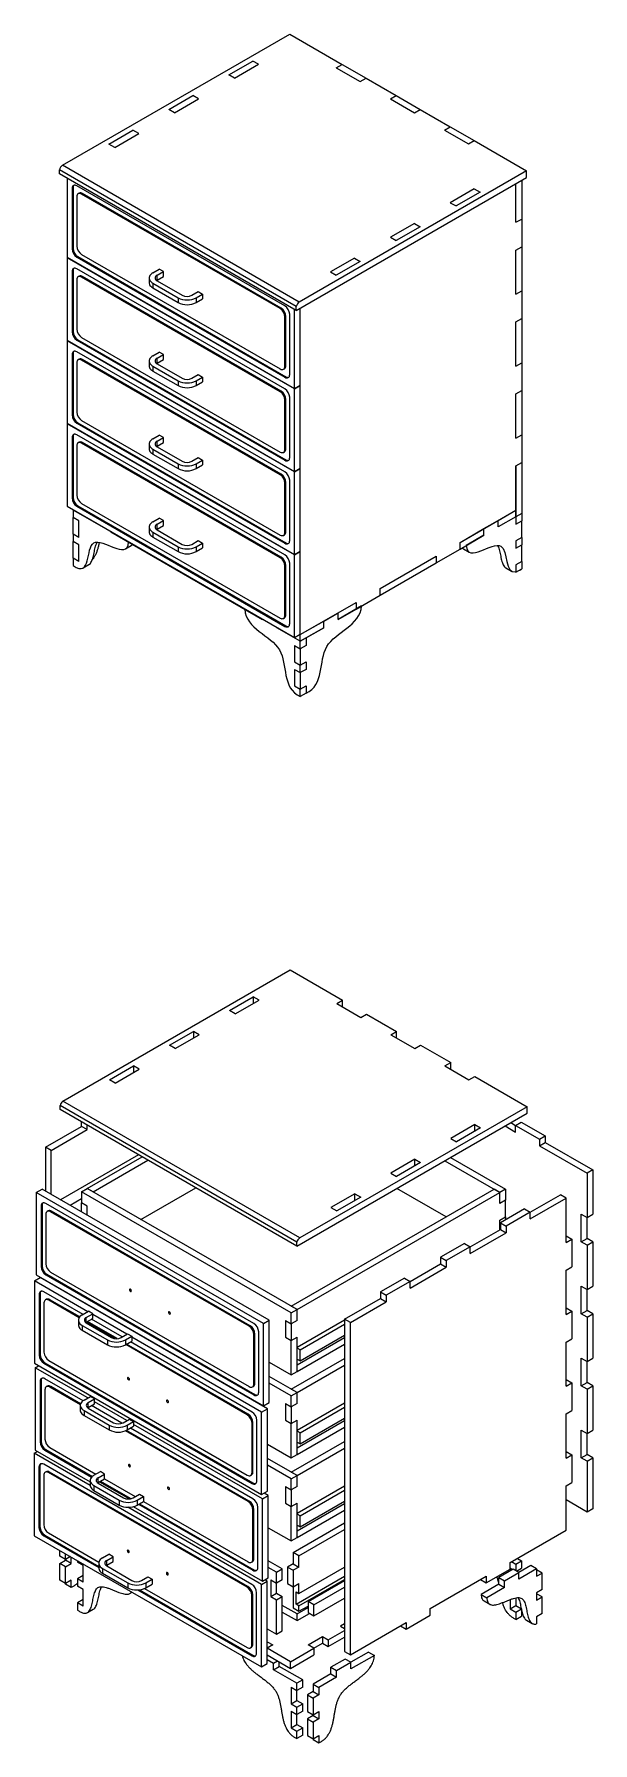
# Model space of a CAD drawing. Header units: millimetres. Extents: x -2066 to 5505, y -2840 to 3131.
# Drawn here: x 4681 to 5505, y -18 to 2503 of the extents above; entities that cross this region are included whole.
import ezdxf

# ---------------------------------------------------------------- set-up
doc = ezdxf.new("R2010")
doc.units = ezdxf.units.MM

msp = doc.modelspace()

# ---------------------------------------------------------------- linework, layer by layer
at = {"color": 7, "linetype": 'Continuous', "lineweight": 15}
for p, q in [((4723.076, 2309.058), (5058.244, 2502.547)), ((5058.244, 2502.547), (5135.423, 2457.993)), ((4968.442, 2442.541), (5003.797, 2462.951)), ((4976.927, 2437.642), (5012.283, 2458.053)), ((5012.283, 2458.053), (5003.797, 2462.951)), ((5126.938, 2453.094), (5135.423, 2457.993)), ((5126.938, 2453.094), (5162.293, 2432.684)), ((5135.423, 2457.993), (5170.778, 2437.582)), ((4976.927, 2437.642), (4968.442, 2442.541)), ((5162.293, 2432.684), (5170.778, 2437.582)), ((5170.778, 2437.582), (5215.222, 2411.925)), ((4880.054, 2391.515), (4915.409, 2411.925)), ((4888.539, 2386.617), (4923.894, 2407.027)), ((4923.894, 2407.027), (4915.409, 2411.925)), ((5206.737, 2407.027), (5215.222, 2411.925)), ((5206.737, 2407.027), (5242.092, 2386.617)), ((5215.222, 2411.925), (5250.578, 2391.515)), ((4888.539, 2386.617), (4880.054, 2391.515)), ((5242.092, 2386.617), (5250.578, 2391.515)), ((5250.578, 2391.515), (5295.021, 2365.858)), ((4791.665, 2340.49), (4827.021, 2360.9)), ((4800.15, 2335.591), (4835.506, 2356.002)), ((4835.506, 2356.002), (4827.021, 2360.9)), ((5286.536, 2360.96), (5295.021, 2365.858)), ((5286.536, 2360.96), (5321.891, 2340.55)), ((5295.021, 2365.858), (5330.377, 2345.448)), ((5321.891, 2340.55), (5330.377, 2345.448)), ((5330.377, 2345.448), (5407.555, 2300.894)), ((4800.15, 2335.591), (4791.665, 2340.49)), ((5067.997, 2100.788), (4718.686, 2302.441)), ((4718.686, 2296.726), (4718.686, 2302.441)), ((5067.997, 2095.073), (4718.686, 2296.726)), ((5072.387, 2107.405), (4723.076, 2309.058)), ((5407.555, 2300.894), (5072.387, 2107.405)), ((5407.555, 2291.095), (5407.555, 2300.894)), ((4730.147, 2290.109), (4730.147, 2173.513)), ((4738.632, 2275.581), (4737.218, 2274.765)), ((4737.218, 2274.765), (4737.218, 2185.762)), ((4738.632, 2275.581), (4738.632, 2186.578)), ((5051.173, 2101.687), (4744.289, 2278.848)), ((5067.997, 2095.073), (5407.555, 2291.095)), ((5330.481, 2274.361), (5295.125, 2253.95)), ((5338.966, 2269.462), (5303.611, 2249.052)), ((5330.481, 2274.361), (5338.966, 2269.462)), ((5391.999, 2224.956), (5391.999, 2282.115)), ((5400.484, 2287.013), (5400.484, 2229.854)), ((4744.289, 2262.517), (4744.289, 2189.845)), ((4747.775, 2267.912), (4746.361, 2267.096)), ((4752.774, 2267.417), (4751.36, 2266.601)), ((5044.102, 2097.604), (4751.36, 2266.601)), ((5045.517, 2098.42), (4752.774, 2267.417)), ((5295.125, 2253.95), (5303.611, 2249.052)), ((5242.092, 2223.335), (5206.737, 2202.925)), ((5250.578, 2218.437), (5215.222, 2198.027)), ((5242.092, 2223.335), (5250.578, 2218.437)), ((5391.999, 2224.956), (5400.484, 2229.854)), ((5400.484, 2229.854), (5400.484, 2189.027)), ((5206.737, 2202.925), (5215.222, 2198.027)), ((4730.147, 2173.513), (5065.316, 1980.024)), ((4730.147, 2172.696), (4730.854, 2173.105)), ((5065.316, 1979.208), (4730.147, 2172.696)), ((4730.147, 2172.696), (4730.147, 2051.032)), ((4738.632, 2186.578), (4737.218, 2185.762)), ((4745.703, 2174.331), (4744.289, 2173.514)), ((4744.289, 2173.514), (5051.173, 1996.354)), ((4745.703, 2174.331), (5052.588, 1997.17)), ((4751.36, 2177.598), (5044.102, 2008.601)), ((5153.704, 2172.31), (5118.349, 2151.899)), ((5153.704, 2172.31), (5162.189, 2167.411)), ((5391.999, 2184.129), (5400.484, 2189.027)), ((5391.999, 2118.805), (5391.999, 2184.129)), ((5400.484, 2189.027), (5400.484, 2123.704)), ((4738.632, 2153.1), (4737.218, 2152.284)), ((4737.218, 2152.284), (4737.218, 2063.281)), ((4738.632, 2153.1), (4738.632, 2064.097)), ((5051.173, 1979.206), (4744.289, 2156.367)), ((4747.775, 2145.431), (4746.361, 2144.615)), ((4752.774, 2144.936), (4751.36, 2144.119)), ((5044.102, 1975.123), (4751.36, 2144.119)), ((5045.517, 1975.939), (4752.774, 2144.936)), ((4850.907, 2142.907), (4850.907, 2135.753)), ((4856.402, 2150.565), (4865.838, 2156.013)), ((4862.597, 2146.989), (4872.033, 2152.436)), ((4862.597, 2139.835), (4862.597, 2146.989)), ((4862.597, 2139.835), (4872.033, 2145.282)), ((4872.033, 2152.436), (4865.838, 2156.013)), ((4872.033, 2145.282), (4872.033, 2152.436)), ((5118.349, 2151.899), (5126.834, 2147.001)), ((5162.189, 2167.411), (5126.834, 2147.001)), ((4744.289, 2140.036), (4744.289, 2067.364)), ((4856.402, 2135.248), (4893.656, 2113.742)), ((4856.402, 2135.248), (4856.402, 2128.094)), ((4856.402, 2128.094), (4893.656, 2106.588)), ((4862.597, 2139.835), (4861.819, 2139.33)), ((4862.597, 2138.825), (4899.851, 2117.318)), ((4913.993, 2117.318), (4923.429, 2122.766)), ((4920.188, 2113.742), (4929.625, 2119.189)), ((4923.429, 2122.766), (4929.625, 2119.189)), ((4929.625, 2119.189), (4929.625, 2112.035)), ((5391.999, 2118.805), (5400.484, 2123.704)), ((5400.484, 2123.704), (5400.484, 2082.877)), ((4893.656, 2113.742), (4893.656, 2106.588)), ((4920.188, 2113.742), (4920.188, 2106.588)), ((4920.188, 2106.588), (4929.625, 2112.035)), ((5045.517, 2098.42), (5044.102, 2097.604)), ((5065.316, 1980.024), (5065.316, 2096.621)), ((5067.997, 2095.073), (5067.997, 2100.788)), ((5073.801, 1984.923), (5073.801, 2098.423)), ((5073.801, 1616.663), (5073.801, 2098.423)), ((5052.588, 2086.173), (5051.173, 2085.357)), ((5051.173, 2012.685), (5051.173, 2085.357)), ((5052.588, 2013.501), (5052.588, 2086.173)), ((5058.244, 2000.437), (5058.244, 2089.44)), ((5391.999, 2077.978), (5400.484, 2082.877)), ((5391.999, 2012.655), (5391.999, 2077.978)), ((5400.484, 2082.877), (5400.484, 2017.554)), ((4730.147, 2051.032), (5065.316, 1857.543)), ((4730.147, 2050.215), (4730.854, 2050.624)), ((5065.316, 1856.727), (4730.147, 2050.215)), ((4730.147, 2050.215), (4730.147, 1928.551)), ((4738.632, 2064.097), (4737.218, 2063.281)), ((4745.703, 2051.85), (4744.289, 2051.033)), ((4744.289, 2051.033), (5051.173, 1873.873)), ((4745.703, 2051.85), (5052.588, 1874.689)), ((4751.36, 2055.116), (5044.102, 1886.12)), ((4738.632, 2030.619), (4737.218, 2029.802)), ((4737.218, 2029.802), (4737.218, 1940.799)), ((4738.632, 2030.619), (4738.632, 1941.616)), ((5051.173, 1856.725), (4744.289, 2033.886)), ((4744.289, 2017.555), (4744.289, 1944.883)), ((4747.775, 2022.95), (4746.361, 2022.133)), ((4752.774, 2022.455), (4751.36, 2021.638)), ((5044.102, 1852.642), (4751.36, 2021.638)), ((5045.517, 1853.458), (4752.774, 2022.455)), ((4850.907, 2020.426), (4850.907, 2013.271)), ((4856.402, 2028.084), (4865.838, 2033.531)), ((4862.597, 2017.353), (4861.819, 2016.848)), ((4862.597, 2024.508), (4872.033, 2029.955)), ((4862.597, 2017.353), (4862.597, 2024.508)), ((4862.597, 2017.353), (4872.033, 2022.801)), ((4872.033, 2029.955), (4865.838, 2033.531)), ((4872.033, 2022.801), (4872.033, 2029.955)), ((5391.999, 2012.655), (5400.484, 2017.554)), ((5400.484, 2017.554), (5400.484, 1976.727)), ((4856.402, 2012.767), (4893.656, 1991.261)), ((4856.402, 2012.767), (4856.402, 2005.613)), ((4856.402, 2005.613), (4893.656, 1984.107)), ((4862.597, 2016.343), (4899.851, 1994.837)), ((4913.993, 1994.837), (4923.429, 2000.285)), ((4920.188, 1991.261), (4929.625, 1996.708)), ((4923.429, 2000.285), (4929.625, 1996.708)), ((4929.625, 1996.708), (4929.625, 1989.554)), ((5049.102, 2008.106), (5050.516, 2008.922)), ((5052.588, 2013.501), (5051.173, 2012.685)), ((5052.588, 1997.17), (5051.173, 1996.354)), ((4893.656, 1991.261), (4893.656, 1984.107)), ((4920.188, 1991.261), (4920.188, 1984.107)), ((4920.188, 1984.107), (4929.625, 1989.554)), ((5045.517, 1975.939), (5044.102, 1975.123)), ((5058.244, 1877.956), (5058.244, 1966.959)), ((5065.316, 1980.024), (5073.801, 1984.923)), ((5065.316, 1979.208), (5073.801, 1984.106)), ((5065.316, 1857.543), (5065.316, 1979.208)), ((5073.801, 1984.106), (5073.094, 1984.514)), ((5073.801, 1862.442), (5073.801, 1984.106)), ((5391.999, 1971.828), (5400.484, 1976.727)), ((5391.999, 1906.505), (5391.999, 1971.828)), ((5400.484, 1976.727), (5400.484, 1911.403)), ((4738.632, 1941.616), (4737.218, 1940.799)), ((5052.588, 1963.692), (5051.173, 1962.876)), ((5051.173, 1890.203), (5051.173, 1962.876)), ((5052.588, 1891.02), (5052.588, 1963.692)), ((4730.147, 1928.551), (5065.316, 1735.062)), ((4730.147, 1927.734), (4730.854, 1928.142)), ((5065.316, 1734.245), (4730.147, 1927.734)), ((4730.147, 1927.734), (4730.147, 1806.07)), ((4745.703, 1929.368), (4744.289, 1928.552)), ((4744.289, 1928.552), (5051.173, 1751.391)), ((4745.703, 1929.368), (5052.588, 1752.208)), ((4751.36, 1932.635), (5044.102, 1763.639)), ((4738.632, 1908.138), (4737.218, 1907.321)), ((4737.218, 1907.321), (4737.218, 1818.318)), ((4738.632, 1908.138), (4738.632, 1819.135)), ((5051.173, 1734.244), (4744.289, 1911.405)), ((4744.289, 1895.074), (4744.289, 1822.402)), ((4747.775, 1900.469), (4746.361, 1899.652)), ((4752.774, 1899.974), (4751.36, 1899.157)), ((5044.102, 1730.161), (4751.36, 1899.157)), ((5045.517, 1730.977), (4752.774, 1899.974)), ((4850.907, 1897.944), (4850.907, 1890.79)), ((4856.402, 1905.603), (4865.838, 1911.05)), ((4862.597, 1894.872), (4861.819, 1894.367)), ((4862.597, 1902.026), (4872.033, 1907.474)), ((4862.597, 1894.872), (4862.597, 1902.026)), ((4862.597, 1894.872), (4872.033, 1900.32)), ((4862.597, 1893.862), (4899.851, 1872.356)), ((4872.033, 1907.474), (4865.838, 1911.05)), ((4872.033, 1900.32), (4872.033, 1907.474)), ((5052.588, 1891.02), (5051.173, 1890.203)), ((5391.999, 1906.505), (5400.484, 1911.403)), ((5400.484, 1911.403), (5400.484, 1870.576)), ((4856.402, 1890.286), (4893.656, 1868.78)), ((4856.402, 1890.286), (4856.402, 1883.132)), ((4856.402, 1883.132), (4893.656, 1861.626)), ((4893.656, 1868.78), (4893.656, 1861.626)), ((4913.993, 1872.356), (4923.429, 1877.803)), ((4920.188, 1868.78), (4929.625, 1874.227)), ((4920.188, 1868.78), (4920.188, 1861.626)), ((4920.188, 1861.626), (4929.625, 1867.073)), ((4923.429, 1877.803), (4929.625, 1874.227)), ((4929.625, 1874.227), (4929.625, 1867.073)), ((5049.102, 1885.625), (5050.516, 1886.441)), ((5052.588, 1874.689), (5051.173, 1873.873)), ((5391.999, 1865.678), (5400.484, 1870.576)), ((5391.999, 1800.355), (5391.999, 1865.678)), ((5391.999, 1865.678), (5391.999, 1790.556)), ((5400.484, 1870.576), (5400.484, 1795.455)), ((5045.517, 1853.458), (5044.102, 1852.642)), ((5052.588, 1841.211), (5051.173, 1840.394)), ((5051.173, 1767.722), (5051.173, 1840.394)), ((5052.588, 1768.539), (5052.588, 1841.211)), ((5058.244, 1755.475), (5058.244, 1844.478)), ((5065.316, 1857.543), (5073.801, 1862.442)), ((5065.316, 1856.727), (5073.801, 1861.625)), ((5065.316, 1735.062), (5065.316, 1856.727)), ((5073.801, 1861.625), (5073.094, 1862.033)), ((5073.801, 1739.96), (5073.801, 1861.625)), ((4738.632, 1819.135), (4737.218, 1818.318)), ((4730.147, 1806.07), (5065.316, 1612.581)), ((4738.632, 1801.171), (4738.632, 1800.353)), ((4738.632, 1800.353), (4738.632, 1789.466)), ((4773.202, 1780.396), (4738.632, 1800.353)), ((4745.703, 1806.887), (4744.289, 1806.071)), ((4744.289, 1806.071), (5051.173, 1628.91)), ((4745.703, 1806.887), (5052.588, 1629.727)), ((4751.36, 1810.154), (5044.102, 1641.158)), ((5309.503, 1752.731), (5391.999, 1800.355)), ((5365.914, 1785.296), (5391.999, 1800.355)), ((5391.999, 1790.556), (5365.914, 1775.498)), ((5391.999, 1790.556), (5391.999, 1800.355)), ((5400.484, 1795.455), (5391.999, 1790.556)), ((5391.999, 1790.556), (5391.999, 1779.669)), ((5400.484, 1795.455), (5400.484, 1784.567)), ((4747.117, 1784.567), (4738.632, 1789.466)), ((4738.632, 1764.97), (4738.632, 1789.466)), ((4747.117, 1760.071), (4738.632, 1764.97)), ((4738.632, 1764.97), (4738.632, 1754.082)), ((4747.117, 1760.071), (4747.117, 1784.567)), ((4773.202, 1780.396), (4773.202, 1781.214)), ((4794.416, 1768.15), (4794.416, 1768.968)), ((4820.501, 1753.091), (4794.416, 1768.15)), ((4794.416, 1768.15), (5018.017, 1639.067)), ((4850.907, 1775.463), (4850.907, 1768.309)), ((4856.402, 1783.122), (4865.838, 1788.569)), ((4856.402, 1767.805), (4893.656, 1746.298)), ((4856.402, 1767.805), (4856.402, 1760.651)), ((4862.597, 1772.391), (4861.819, 1771.886)), ((4862.597, 1779.545), (4872.033, 1784.993)), ((4862.597, 1772.391), (4862.597, 1779.545)), ((4862.597, 1772.391), (4872.033, 1777.839)), ((4862.597, 1771.381), (4899.851, 1749.875)), ((4872.033, 1784.993), (4865.838, 1788.569)), ((4872.033, 1777.839), (4872.033, 1784.993)), ((5052.588, 1768.539), (5051.173, 1767.722)), ((5309.503, 1752.731), (5344.701, 1773.05)), ((5344.701, 1773.05), (5365.914, 1785.296)), ((5344.701, 1763.251), (5344.701, 1773.05)), ((5365.914, 1775.498), (5365.914, 1785.296)), ((5391.999, 1779.669), (5400.484, 1784.567)), ((5400.484, 1760.071), (5400.484, 1784.567)), ((4747.117, 1749.184), (4738.632, 1754.082)), ((4738.632, 1729.586), (4738.632, 1754.082)), ((4747.117, 1724.688), (4747.117, 1749.184)), ((4815.948, 1743.288), (4824.433, 1748.186)), ((4856.402, 1760.651), (4893.656, 1739.144)), ((4893.656, 1746.298), (4893.656, 1739.144)), ((4913.993, 1749.875), (4923.429, 1755.322)), ((4920.188, 1746.298), (4929.625, 1751.746)), ((4920.188, 1746.298), (4920.188, 1739.144)), ((4920.188, 1739.144), (4929.625, 1744.592)), ((4923.429, 1755.322), (4929.625, 1751.746)), ((4929.625, 1751.746), (4929.625, 1744.592)), ((5049.102, 1763.144), (5050.516, 1763.96)), ((5052.588, 1752.208), (5051.173, 1751.391)), ((5065.316, 1735.062), (5073.801, 1739.96)), ((5073.801, 1739.144), (5073.094, 1739.552)), ((5274.148, 1722.522), (5309.503, 1742.932)), ((5309.503, 1742.932), (5344.701, 1763.251)), ((5309.503, 1742.932), (5309.503, 1752.731)), ((5314.684, 1743.288), (5323.169, 1738.389)), ((5344.701, 1763.251), (5318.616, 1748.193)), ((5400.484, 1760.071), (5391.999, 1755.173)), ((5391.999, 1755.173), (5391.999, 1744.285)), ((5391.999, 1744.285), (5400.484, 1749.184)), ((5400.484, 1760.071), (5400.484, 1749.184)), ((5400.484, 1724.688), (5400.484, 1749.184)), ((4747.117, 1724.688), (4738.632, 1729.586)), ((4738.632, 1729.586), (4738.632, 1718.699)), ((4753.559, 1715.065), (4762.044, 1719.963)), ((5045.517, 1730.977), (5044.102, 1730.161)), ((5052.588, 1718.73), (5051.173, 1717.913)), ((5051.173, 1645.241), (5051.173, 1717.913)), ((5052.588, 1646.058), (5052.588, 1718.73)), ((5058.244, 1632.994), (5058.244, 1721.997)), ((5065.316, 1734.245), (5073.801, 1739.144)), ((5065.316, 1612.581), (5065.316, 1734.245)), ((5073.801, 1617.479), (5073.801, 1739.144)), ((5191.652, 1684.697), (5274.148, 1732.321)), ((5191.652, 1674.898), (5274.148, 1722.522)), ((5274.148, 1732.321), (5274.148, 1722.522)), ((5377.072, 1715.065), (5385.558, 1710.166)), ((5400.484, 1724.688), (5391.999, 1719.789)), ((5391.999, 1719.789), (5391.999, 1709.568)), ((5391.999, 1719.789), (5391.999, 1708.902)), ((5400.484, 1724.688), (5400.484, 1713.8)), ((5391.999, 1708.902), (5391.032, 1709.427)), ((5391.999, 1708.902), (5400.484, 1713.8)), ((5395.01, 1710.64), (5400.484, 1713.8)), ((5073.801, 1616.663), (5156.297, 1664.287)), ((5129.584, 1648.866), (5156.297, 1664.287)), ((5156.297, 1654.488), (5191.652, 1674.898)), ((5156.297, 1664.287), (5156.297, 1654.488)), ((5191.652, 1674.898), (5191.652, 1684.697)), ((5018.017, 1639.067), (4991.932, 1654.126)), ((5018.017, 1639.067), (5018.017, 1639.885)), ((5049.102, 1640.663), (5050.516, 1641.479)), ((5052.588, 1646.058), (5051.173, 1645.241)), ((5108.371, 1636.62), (5129.584, 1648.866)), ((5164.154, 1659.024), (5129.584, 1639.067)), ((5129.584, 1639.067), (5156.297, 1654.488)), ((5129.584, 1639.067), (5129.584, 1648.866)), ((5039.231, 1626.821), (5039.231, 1627.639)), ((5073.801, 1606.864), (5039.231, 1626.821)), ((5052.588, 1629.727), (5051.173, 1628.91)), ((5065.316, 1612.581), (5073.801, 1617.479)), ((5073.094, 1617.071), (5073.801, 1616.663)), ((5073.801, 1616.663), (5108.371, 1636.62)), ((5073.801, 1606.864), (5108.371, 1626.821)), ((5073.801, 1606.864), (5073.801, 1616.663)), ((5108.371, 1626.821), (5082.286, 1611.763)), ((5108.371, 1626.821), (5108.371, 1636.62)), ((5065.316, 1600.875), (5073.801, 1595.977)), ((5065.316, 1600.875), (5065.316, 1576.379)), ((5082.286, 1611.763), (5073.801, 1606.864)), ((5073.801, 1595.977), (5073.801, 1606.864)), ((5082.286, 1600.875), (5073.801, 1595.977)), ((5073.801, 1595.977), (5073.801, 1571.481)), ((5082.286, 1611.763), (5082.286, 1600.875)), ((5065.316, 1576.379), (5073.801, 1571.481)), ((5065.316, 1565.492), (5073.801, 1560.594)), ((5065.316, 1565.492), (5065.316, 1540.996)), ((5073.801, 1571.481), (5082.286, 1576.379)), ((5073.801, 1560.594), (5073.801, 1571.481)), ((5082.286, 1565.492), (5073.801, 1560.594)), ((5082.286, 1576.379), (5082.286, 1565.492)), ((5065.316, 1540.996), (5073.801, 1536.097)), ((5073.801, 1560.594), (5073.801, 1536.097)), ((5073.801, 1536.097), (5082.286, 1540.996)), ((5082.286, 1540.996), (5082.286, 1530.109)), ((5073.801, 1525.21), (5073.801, 1536.097)), ((5082.286, 1530.109), (5073.801, 1525.21)), ((4723.829, 928.447), (5058.998, 1121.936)), ((5058.998, 1121.936), (5136.176, 1077.381)), ((4969.195, 1061.93), (5004.551, 1082.34)), ((4977.681, 1057.031), (4969.195, 1061.93)), ((4977.681, 1057.031), (5013.036, 1077.441)), ((5013.036, 1077.441), (5004.551, 1082.34)), ((5004.551, 1082.34), (5004.551, 1072.543)), ((5127.691, 1072.483), (5136.176, 1077.381)), ((5127.691, 1072.483), (5163.046, 1052.073)), ((5136.176, 1067.585), (5136.176, 1077.381)), ((5163.046, 1052.073), (5171.532, 1056.971)), ((5171.532, 1056.971), (5215.976, 1031.314)), ((4880.807, 1010.904), (4916.162, 1031.314)), ((4889.292, 1006.006), (4880.807, 1010.904)), ((4889.292, 1006.006), (4924.648, 1026.416)), ((4924.648, 1026.416), (4916.162, 1031.314)), ((4916.162, 1031.314), (4916.162, 1021.518)), ((5207.49, 1026.416), (5215.976, 1031.314)), ((5207.49, 1026.416), (5242.846, 1006.006)), ((5215.976, 1021.518), (5215.976, 1031.314)), ((5242.846, 1006.006), (5251.331, 1010.904)), ((5251.331, 1010.904), (5295.775, 985.247)), ((5287.289, 980.349), (5295.775, 985.247)), ((5295.775, 975.45), (5295.775, 985.247)), ((4792.419, 959.879), (4827.774, 980.289)), ((4800.904, 954.98), (4792.419, 959.879)), ((4800.904, 954.98), (4836.259, 975.39)), ((4836.259, 975.39), (4827.774, 980.289)), ((4827.774, 980.289), (4827.774, 970.492)), ((5287.289, 980.349), (5322.645, 959.939)), ((5322.645, 959.939), (5331.13, 964.837)), ((5331.13, 964.837), (5408.309, 920.283)), ((5068.75, 720.177), (4719.44, 921.83)), ((4719.44, 916.114), (4719.44, 921.83)), ((5068.75, 714.462), (4719.44, 916.114)), ((5073.14, 726.794), (4723.829, 928.447)), ((5068.75, 714.462), (5408.309, 910.484)), ((5408.309, 920.283), (5073.14, 726.794)), ((5408.309, 910.484), (5408.309, 920.283)), ((4698.117, 860.663), (4751.15, 891.278)), ((4706.602, 855.765), (4759.635, 886.38)), ((4751.15, 891.278), (4751.15, 897.809)), ((4759.635, 886.38), (4751.15, 891.278)), ((4759.635, 886.38), (4759.635, 892.91)), ((5331.234, 893.75), (5295.879, 873.339)), ((5339.719, 888.851), (5304.364, 868.441)), ((5331.234, 893.75), (5339.719, 888.851)), ((5331.234, 883.953), (5331.234, 893.75)), ((5375.939, 891.798), (5391.37, 882.889)), ((5384.424, 896.696), (5391.37, 892.686)), ((5391.37, 892.688), (5399.855, 897.586)), ((5391.37, 882.889), (5391.37, 892.688)), ((5391.37, 892.688), (5426.726, 872.278)), ((5399.855, 897.586), (5435.211, 877.176)), ((4706.602, 855.765), (4698.117, 860.663)), ((4698.117, 860.663), (4698.117, 795.763)), ((5295.879, 873.339), (5304.364, 868.441)), ((5426.726, 872.278), (5435.211, 877.176)), ((5426.726, 872.278), (5426.726, 862.479)), ((5426.726, 862.479), (5435.211, 867.378)), ((5426.726, 862.479), (5496.833, 822.007)), ((5435.211, 877.176), (5435.211, 867.378)), ((5435.211, 867.378), (5505.318, 826.905)), ((4706.602, 790.865), (4706.602, 855.765)), ((4835.087, 849.353), (4720.187, 783.022)), ((4759.652, 799.632), (4840.433, 846.266)), ((4768.138, 794.734), (4848.919, 841.368)), ((5242.846, 842.724), (5207.49, 822.314)), ((5251.331, 837.826), (5215.976, 817.415)), ((5242.846, 842.724), (5251.331, 837.826)), ((5242.846, 832.927), (5242.846, 842.724)), ((5287.076, 840.498), (5368.188, 793.673)), ((5295.561, 845.397), (5376.674, 798.571)), ((5207.49, 822.314), (5215.976, 817.415)), ((5505.318, 826.905), (5496.833, 822.007)), ((5496.833, 822.007), (5496.833, 756.684)), ((5505.318, 826.905), (5505.318, 761.582)), ((4684.445, 793.859), (4692.93, 798.757)), ((5019.613, 600.37), (4684.445, 793.859)), ((4684.445, 793.859), (4684.445, 672.194)), ((5028.098, 605.269), (4692.93, 798.757)), ((4734.261, 774.898), (4751.167, 784.657)), ((4734.332, 774.857), (4751.167, 784.576)), ((4751.167, 794.734), (4759.652, 799.632)), ((5060.597, 616.104), (4751.167, 794.734)), ((4751.167, 794.734), (4751.167, 778.403)), ((5069.082, 621.002), (4759.652, 799.632)), ((4768.138, 794.734), (4759.652, 799.632)), ((4838.86, 753.907), (4919.641, 800.541)), ((5060.597, 625.901), (5359.703, 798.571)), ((5069.082, 621.002), (5368.188, 793.673)), ((5154.457, 791.699), (5119.102, 771.288)), ((5162.943, 786.8), (5127.587, 766.39)), ((5154.457, 791.699), (5162.943, 786.8)), ((5154.457, 781.902), (5154.457, 791.699)), ((5288.91, 757.703), (5216.283, 799.63)), ((5368.188, 793.673), (5359.703, 798.571)), ((5376.674, 798.571), (5368.188, 793.673)), ((5368.188, 777.342), (5368.188, 793.673)), ((5376.674, 782.24), (5368.188, 777.342)), ((5376.674, 798.571), (5376.674, 782.24)), ((5376.674, 757.744), (5376.674, 782.24)), ((5412.862, 764.56), (5457.41, 790.277)), ((5412.862, 754.763), (5465.895, 785.379)), ((5465.895, 785.379), (5457.41, 790.277)), ((5465.895, 720.055), (5465.895, 785.379)), ((4692.93, 774.263), (4691.516, 773.446)), ((4691.516, 773.446), (4691.516, 684.443)), ((4692.93, 774.263), (4692.93, 685.26)), ((5005.471, 600.369), (4698.587, 777.53)), ((4698.587, 761.199), (4698.587, 688.527)), ((4702.072, 766.594), (4700.658, 765.777)), ((4707.072, 766.098), (4705.658, 765.282)), ((4998.4, 596.286), (4705.658, 765.282)), ((4999.814, 597.102), (4707.072, 766.098)), ((4759.652, 773.505), (4751.167, 778.403)), ((4751.167, 765.138), (4751.167, 778.403)), ((4759.652, 760.239), (4759.652, 773.505)), ((5119.102, 771.288), (5127.587, 766.39)), ((5368.188, 752.846), (5376.674, 757.744)), ((5404.377, 769.46), (5369.022, 749.05)), ((5376.674, 757.744), (5376.674, 753.467)), ((5412.862, 764.562), (5377.507, 744.152)), ((5404.377, 769.46), (5412.862, 764.562)), ((5412.862, 754.763), (5412.862, 764.562)), ((5488.348, 761.582), (5496.833, 756.684)), ((5488.348, 720.755), (5488.348, 761.582)), ((5496.833, 756.684), (5505.318, 761.582)), ((5496.833, 725.654), (5496.833, 756.684)), ((5324.474, 713.535), (5369.022, 739.251)), ((5324.474, 703.738), (5377.507, 734.353)), ((5368.188, 738.77), (5368.188, 752.846)), ((5369.022, 749.05), (5377.507, 744.152)), ((5369.022, 749.05), (5369.022, 739.251)), ((5369.022, 739.251), (5377.507, 734.353)), ((5377.507, 744.152), (5377.507, 734.353)), ((5068.75, 714.462), (5068.75, 720.177)), ((5315.989, 718.435), (5280.633, 698.024)), ((5324.474, 713.536), (5289.119, 693.126)), ((5315.989, 718.435), (5324.474, 713.536)), ((5324.474, 703.738), (5324.474, 713.536)), ((5465.895, 729.852), (5474.381, 724.954)), ((5465.895, 720.055), (5474.381, 724.954)), ((5474.381, 724.954), (5474.381, 684.127)), ((5488.348, 720.755), (5496.833, 725.654)), ((5496.833, 715.857), (5488.348, 720.755)), ((5505.318, 720.755), (5496.833, 725.654)), ((5496.833, 715.857), (5505.318, 720.755)), ((5496.833, 715.857), (5496.833, 650.533)), ((5505.318, 720.755), (5505.318, 655.432)), ((4692.93, 685.26), (4691.516, 684.443)), ((5236.086, 662.509), (5280.633, 688.226)), ((5236.086, 652.712), (5289.119, 683.328)), ((5280.633, 698.024), (5289.119, 693.126)), ((5280.633, 698.024), (5280.633, 688.226)), ((5280.633, 688.226), (5289.119, 683.328)), ((5289.119, 693.126), (5289.119, 683.328)), ((5465.895, 679.228), (5474.381, 684.127)), ((4681.653, 663.318), (4690.138, 668.217)), ((4760.458, 617.825), (4681.653, 663.318)), ((4681.653, 663.318), (4681.653, 541.654)), ((4684.445, 672.194), (5019.613, 478.706)), ((5025.307, 474.728), (4690.138, 668.217)), ((4698.117, 664.302), (4698.117, 663.611)), ((4700.001, 673.012), (4698.587, 672.196)), ((4698.587, 672.196), (5005.471, 495.035)), ((4700.001, 673.012), (5006.885, 495.852)), ((4705.658, 676.279), (4998.4, 507.283)), ((4706.602, 658.712), (4706.602, 659.403)), ((5227.6, 667.409), (5192.245, 646.999)), ((5236.086, 662.511), (5200.73, 642.101)), ((5227.6, 667.409), (5236.086, 662.511)), ((5236.086, 652.712), (5236.086, 662.511)), ((5465.895, 613.905), (5465.895, 679.228)), ((5488.348, 655.432), (5496.833, 650.533)), ((5488.348, 614.605), (5488.348, 655.432)), ((5496.833, 650.533), (5505.318, 655.432)), ((4690.138, 643.722), (4688.724, 642.905)), ((4688.724, 642.905), (4688.724, 553.902)), ((4690.138, 643.722), (4690.138, 554.719)), ((4753.386, 613.742), (4695.795, 646.989)), ((4695.795, 630.658), (4695.795, 557.986)), ((4699.281, 636.053), (4697.866, 635.236)), ((4704.28, 635.558), (4702.866, 634.741)), ((4747.628, 608.901), (4702.866, 634.741)), ((4748.459, 610.054), (4704.28, 635.558)), ((4715.087, 654.505), (4715.087, 653.814)), ((4725.884, 647.581), (4726.483, 647.926)), ((4725.955, 647.54), (4726.553, 647.885)), ((4751.167, 632.985), (4751.167, 633.676)), ((5139.212, 606.585), (5192.245, 637.2)), ((5147.697, 601.687), (5200.73, 632.302)), ((5192.245, 646.999), (5200.73, 642.101)), ((5192.245, 646.999), (5192.245, 637.2)), ((5192.245, 637.2), (5200.73, 632.302)), ((5200.73, 642.101), (5200.73, 632.302)), ((5496.833, 619.503), (5496.833, 650.533)), ((4746.575, 605.324), (4746.575, 598.17)), ((4752.07, 612.983), (4761.506, 618.43)), ((4758.265, 609.406), (4767.702, 614.854)), ((4758.265, 602.252), (4758.265, 609.406)), ((4758.265, 602.252), (4767.702, 607.7)), ((4759.652, 628.087), (4759.652, 628.778)), ((4767.702, 614.854), (4761.506, 618.43)), ((4810.977, 580.495), (4765.777, 606.589)), ((4767.702, 607.7), (4767.702, 614.854)), ((4818.049, 584.578), (4767.702, 613.643)), ((5019.613, 600.37), (5028.098, 605.269)), ((5028.098, 483.604), (5028.098, 605.269)), ((5069.082, 621.002), (5060.597, 625.901)), ((5060.597, 616.104), (5069.082, 621.002)), ((5060.597, 599.773), (5060.597, 616.104)), ((5069.082, 604.672), (5069.082, 621.002)), ((5069.082, 565.478), (5139.212, 605.963)), ((5147.697, 601.687), (5139.212, 606.585)), ((5139.212, 606.585), (5139.212, 116.661)), ((5465.895, 623.702), (5474.381, 618.803)), ((5465.895, 613.905), (5474.381, 618.803)), ((5474.381, 618.803), (5474.381, 577.976)), ((5488.348, 614.605), (5496.833, 619.503)), ((5496.833, 609.706), (5488.348, 614.605)), ((5505.318, 614.605), (5496.833, 619.503)), ((5496.833, 609.706), (5505.318, 614.605)), ((5496.833, 609.706), (5496.833, 544.383)), ((5505.318, 614.605), (5505.318, 549.282)), ((4752.07, 597.666), (4789.324, 576.159)), ((4752.07, 597.666), (4752.07, 590.512)), ((4752.07, 590.512), (4789.324, 569.005)), ((4758.265, 602.252), (4757.487, 601.747)), ((4758.265, 601.242), (4795.519, 579.736)), ((4800.94, 578.124), (4758.705, 602.506)), ((4803.829, 578.089), (4760.119, 603.322)), ((4809.662, 579.736), (4819.098, 585.183)), ((4815.857, 576.159), (4825.293, 581.607)), ((4819.098, 585.183), (4825.293, 581.607)), ((4825.293, 581.607), (4825.293, 574.453)), ((5016.821, 469.83), (4825.293, 580.397)), ((4999.814, 597.102), (4998.4, 596.286)), ((5006.885, 584.855), (5005.471, 584.038)), ((5005.471, 511.366), (5005.471, 584.038)), ((5006.885, 512.182), (5006.885, 584.855)), ((5012.542, 499.119), (5012.542, 588.122)), ((5019.613, 478.706), (5019.613, 600.37)), ((5052.112, 604.672), (5060.597, 599.773)), ((5052.112, 604.672), (5052.112, 580.175)), ((5052.112, 580.175), (5060.597, 575.277)), ((5069.082, 604.672), (5060.597, 599.773)), ((5060.597, 599.773), (5060.597, 575.277)), ((5060.597, 575.277), (5069.082, 580.175)), ((5069.082, 529.468), (5069.082, 580.175)), ((5069.082, 565.478), (5069.082, 580.175)), ((5069.082, 539.348), (5139.212, 579.833)), ((5073.466, 561.477), (5139.212, 599.431)), ((5073.466, 545.146), (5139.212, 583.1)), ((5147.697, 111.762), (5147.697, 601.687)), ((4690.138, 554.719), (4688.724, 553.902)), ((4789.324, 576.159), (4789.324, 569.005)), ((4815.857, 576.159), (4815.857, 569.005)), ((4815.857, 569.005), (4825.293, 574.453)), ((4995.608, 465.745), (4816.297, 569.259)), ((4997.022, 466.561), (4817.711, 570.076)), ((5002.679, 469.828), (4823.369, 573.342)), ((5060.597, 524.57), (5060.597, 575.277)), ((5069.082, 539.267), (5139.212, 579.752)), ((5069.082, 529.468), (5139.212, 569.953)), ((5073.466, 561.477), (5069.082, 564.008)), ((5073.466, 545.146), (5073.466, 561.477)), ((5465.895, 573.078), (5474.381, 577.976)), ((5465.895, 507.755), (5465.895, 573.078)), ((4681.653, 541.654), (5016.821, 348.165)), ((4683.049, 535.195), (4687.945, 538.021)), ((4760.458, 490.508), (4683.049, 535.195)), ((4683.049, 535.195), (4683.049, 413.531)), ((4697.209, 542.471), (4695.795, 541.655)), ((4695.795, 541.655), (5002.679, 364.494)), ((4697.209, 542.471), (5004.093, 365.311)), ((4702.866, 545.738), (4995.608, 376.742)), ((5028.098, 543.331), (5060.597, 524.57)), ((5060.597, 503.42), (5139.212, 548.803)), ((5060.597, 524.57), (5069.082, 529.468)), ((5069.082, 547.677), (5073.466, 545.146)), ((5069.082, 547.514), (5069.224, 547.595)), ((5069.082, 539.348), (5069.082, 547.514)), ((5069.082, 529.468), (5069.082, 539.267)), ((5069.082, 498.521), (5139.212, 539.006)), ((5488.348, 549.282), (5496.833, 544.383)), ((5488.348, 508.455), (5488.348, 549.282)), ((5496.833, 544.383), (5505.318, 549.282)), ((5496.833, 513.353), (5496.833, 544.383)), ((4691.534, 515.599), (4690.12, 514.782)), ((4690.12, 514.782), (4690.12, 425.779)), ((4691.534, 515.599), (4691.534, 426.596)), ((4753.468, 486.378), (4697.191, 518.866)), ((4700.676, 507.93), (4699.262, 507.113)), ((4705.676, 507.435), (4704.262, 506.618)), ((4749.435, 480.54), (4704.262, 506.618)), ((4749.809, 481.957), (4705.676, 507.435)), ((5003.4, 506.788), (5004.814, 507.604)), ((5006.885, 512.182), (5005.471, 511.366)), ((5069.082, 498.521), (5028.098, 522.181)), ((5060.597, 493.623), (5028.098, 512.384)), ((5465.895, 517.552), (5474.381, 512.653)), ((5465.895, 507.755), (5474.381, 512.653)), ((5474.381, 512.653), (5474.381, 471.826)), ((5488.348, 508.455), (5496.833, 513.353)), ((5496.833, 503.556), (5488.348, 508.455)), ((5505.318, 508.455), (5496.833, 513.353)), ((5496.833, 503.556), (5505.318, 508.455)), ((5505.318, 508.455), (5505.318, 443.131)), ((4697.191, 502.535), (4697.191, 429.863)), ((4749.367, 479.619), (4749.367, 472.465)), ((4754.862, 487.277), (4764.298, 492.725)), ((4761.057, 483.701), (4770.493, 489.148)), ((4761.057, 476.547), (4761.057, 483.701)), ((4761.057, 476.547), (4770.493, 481.994)), ((4770.493, 489.148), (4764.298, 492.725)), ((4810.821, 453.268), (4765.777, 479.272)), ((4770.493, 481.994), (4770.493, 489.148)), ((4818.049, 457.261), (4770.493, 484.714)), ((5006.885, 495.852), (5005.471, 495.035)), ((5019.613, 478.706), (5028.098, 483.604)), ((5052.112, 482.19), (5060.597, 477.292)), ((5052.112, 482.19), (5052.112, 457.694)), ((5069.082, 498.521), (5060.597, 503.42)), ((5060.597, 493.623), (5069.082, 498.521)), ((5060.597, 477.292), (5060.597, 493.623)), ((5069.082, 482.19), (5060.597, 477.292)), ((5069.082, 482.19), (5069.082, 498.521)), ((5069.082, 442.996), (5139.212, 483.482)), ((5496.833, 503.556), (5496.833, 438.233)), ((4754.862, 471.96), (4792.116, 450.454)), ((4754.862, 471.96), (4754.862, 464.806)), ((4754.862, 464.806), (4792.116, 443.3)), ((4761.057, 476.547), (4760.182, 475.969)), ((4761.057, 475.537), (4798.311, 454.031)), ((4812.453, 454.031), (4821.89, 459.478)), ((4818.649, 450.454), (4828.085, 455.901)), ((4821.89, 459.478), (4828.085, 455.901)), ((4828.085, 455.901), (4828.085, 448.747)), ((4997.022, 466.561), (4995.608, 465.745)), ((5004.093, 454.314), (5002.679, 453.497)), ((5004.093, 381.642), (5004.093, 454.314)), ((5009.75, 368.578), (5009.75, 457.581)), ((5016.821, 469.83), (5025.307, 474.728)), ((5016.821, 348.165), (5016.821, 469.83)), ((5025.307, 353.063), (5025.307, 474.728)), ((5052.112, 457.694), (5060.597, 452.796)), ((5060.597, 477.292), (5060.597, 452.796)), ((5060.597, 452.796), (5069.082, 457.694)), ((5069.082, 442.996), (5069.082, 457.694)), ((5069.082, 406.987), (5069.082, 457.694)), ((5069.082, 416.867), (5139.212, 457.352)), ((5069.082, 416.786), (5139.212, 457.271)), ((5073.466, 438.996), (5139.212, 476.95)), ((5073.466, 422.665), (5139.212, 460.619)), ((5465.895, 466.928), (5474.381, 471.826)), ((5465.895, 401.604), (5465.895, 466.928)), ((4792.116, 450.454), (4792.116, 443.3)), ((4997.004, 337.622), (4816.086, 442.063)), ((4998.418, 338.438), (4817.677, 442.778)), ((4818.649, 450.454), (4818.649, 443.3)), ((4818.649, 443.3), (4828.085, 448.747)), ((5004.075, 341.705), (4823.369, 446.025)), ((5018.217, 341.706), (4828.085, 451.467)), ((5002.679, 380.825), (5002.679, 453.497)), ((5060.597, 402.089), (5060.597, 452.796)), ((5069.082, 406.987), (5139.212, 447.472)), ((5073.466, 438.996), (5069.082, 441.527)), ((5073.466, 422.665), (5073.466, 438.996)), ((5488.348, 443.131), (5496.833, 438.233)), ((5488.348, 402.304), (5488.348, 443.131)), ((5496.833, 438.233), (5505.318, 443.131)), ((5496.833, 407.203), (5496.833, 438.233)), ((4681.349, 408.986), (4686.135, 411.749)), ((4764.038, 361.251), (4681.349, 408.986)), ((4681.349, 408.986), (4681.349, 287.322)), ((4683.049, 413.531), (4764.024, 366.784)), ((4691.534, 426.596), (4690.12, 425.779)), ((4698.605, 414.348), (4697.191, 413.532)), ((4697.191, 413.532), (4766.086, 373.759)), ((4698.605, 414.348), (4767.129, 374.79)), ((4704.262, 417.615), (4772.517, 378.212)), ((5025.307, 422.461), (5060.597, 402.089)), ((5060.597, 380.939), (5139.212, 426.322)), ((5060.597, 402.089), (5069.082, 406.987)), ((5069.082, 425.196), (5073.466, 422.665)), ((5069.082, 425.033), (5069.224, 425.114)), ((5069.082, 416.867), (5069.082, 425.033)), ((5069.082, 406.987), (5069.082, 416.786)), ((5069.082, 376.04), (5139.212, 416.525)), ((5465.895, 411.401), (5474.381, 406.503)), ((5465.895, 401.604), (5474.381, 406.503)), ((5474.381, 406.503), (5474.381, 365.676)), ((5488.348, 402.304), (5496.833, 407.203)), ((5505.318, 402.304), (5496.833, 407.203)), ((4689.835, 389.39), (4688.421, 388.574)), ((4688.421, 388.574), (4688.421, 299.571)), ((4689.835, 389.39), (4689.835, 300.387)), ((5002.376, 215.496), (4695.492, 392.657)), ((4698.977, 381.721), (4697.563, 380.905)), ((4703.977, 381.226), (4702.563, 380.41)), ((4995.305, 211.413), (4702.563, 380.41)), ((4996.719, 212.229), (4703.977, 381.226)), ((4769.519, 376.482), (4778.955, 381.929)), ((4775.715, 372.905), (4785.151, 378.353)), ((4785.151, 378.353), (4778.955, 381.929)), ((4785.151, 371.199), (4785.151, 378.353)), ((5004.093, 381.642), (5002.679, 380.825)), ((5069.082, 376.04), (5025.307, 401.311)), ((5060.597, 371.142), (5025.307, 391.514)), ((5069.082, 376.04), (5060.597, 380.939)), ((5496.833, 397.406), (5488.348, 402.304)), ((5496.833, 397.406), (5505.318, 402.304)), ((5496.833, 397.406), (5496.833, 322.284)), ((5505.318, 402.304), (5505.318, 327.182)), ((4695.492, 376.326), (4695.492, 303.654)), ((4764.024, 368.823), (4764.024, 361.669)), ((4769.519, 361.165), (4806.773, 339.658)), ((4769.519, 361.165), (4769.519, 354.011)), ((4769.519, 354.011), (4806.773, 332.504)), ((4775.715, 365.751), (4774.937, 365.246)), ((4775.715, 365.751), (4775.715, 372.905)), ((4775.715, 365.751), (4785.151, 371.199)), ((4775.715, 364.741), (4812.969, 343.235)), ((4777.836, 366.976), (4821.745, 341.629)), ((4779.251, 367.793), (4823.931, 341.999)), ((4784.909, 371.059), (4830.109, 344.965)), ((5000.608, 376.247), (5002.022, 377.063)), ((5004.093, 365.311), (5002.679, 364.494)), ((5016.821, 348.165), (5025.307, 353.063)), ((5052.112, 359.709), (5060.597, 354.811)), ((5052.112, 359.709), (5052.112, 335.213)), ((5060.597, 371.142), (5069.082, 376.04)), ((5060.597, 354.811), (5060.597, 371.142)), ((5069.082, 359.709), (5060.597, 354.811)), ((5060.597, 354.811), (5060.597, 330.315)), ((5069.082, 359.709), (5069.082, 376.04)), ((5069.082, 320.515), (5139.212, 361)), ((5073.466, 316.515), (5139.212, 354.469)), ((5465.895, 360.777), (5474.381, 365.676)), ((5465.895, 295.454), (5465.895, 360.777)), ((4806.773, 339.658), (4806.773, 332.504)), ((5016.518, 215.498), (4819.316, 329.34)), ((4827.111, 343.235), (4836.547, 348.682)), ((4827.397, 330.2), (5018.217, 220.042)), ((4833.306, 339.658), (4842.742, 345.106)), ((4833.306, 339.658), (4833.306, 332.504)), ((4833.306, 332.504), (4842.742, 337.952)), ((4835.428, 333.729), (5004.075, 236.371)), ((4836.547, 348.682), (4842.742, 345.106)), ((4836.842, 334.546), (5005.489, 237.188)), ((4842.5, 337.812), (4997.004, 248.619)), ((4842.742, 345.106), (4842.742, 337.952)), ((4998.418, 338.438), (4997.004, 337.622)), ((5011.146, 240.455), (5011.146, 329.458)), ((5018.217, 341.706), (5026.703, 346.605)), ((5018.217, 220.042), (5018.217, 341.706)), ((5026.703, 346.605), (5020.411, 350.237)), ((5026.703, 224.94), (5026.703, 346.605)), ((5052.112, 335.213), (5060.597, 330.315)), ((5060.597, 330.315), (5069.082, 335.213)), ((5060.597, 279.607), (5060.597, 330.315)), ((5069.082, 284.506), (5069.082, 335.213)), ((5069.082, 320.515), (5069.082, 335.213)), ((5069.082, 294.386), (5139.212, 334.871)), ((5069.082, 294.304), (5139.212, 334.79)), ((5073.466, 300.184), (5139.212, 338.138)), ((5496.833, 322.284), (5465.895, 340.144)), ((5005.489, 326.191), (5004.075, 325.374)), ((5004.075, 252.702), (5004.075, 325.374)), ((5005.489, 253.519), (5005.489, 326.191)), ((5063.406, 262.377), (5139.212, 306.139)), ((5069.082, 284.506), (5139.212, 324.991)), ((5073.466, 316.515), (5069.082, 319.046)), ((5069.082, 302.715), (5073.466, 300.184)), ((5069.082, 302.551), (5069.224, 302.633)), ((5069.082, 294.386), (5069.082, 302.551)), ((5073.466, 300.184), (5073.466, 316.515)), ((5505.318, 327.182), (5496.833, 322.284)), ((4681.349, 287.322), (5016.518, 93.833)), ((4689.835, 300.387), (4688.421, 299.571)), ((4696.906, 288.14), (4695.492, 287.323)), ((4695.492, 287.323), (4776.6, 240.5)), ((4696.906, 288.14), (4776.6, 242.133)), ((4702.563, 291.407), (4776.832, 248.532)), ((5026.703, 299.174), (5060.597, 279.607)), ((5060.597, 279.607), (5069.082, 284.506)), ((5069.082, 284.506), (5069.082, 294.304)), ((5071.891, 257.479), (5139.212, 296.343)), ((5383.4, 247.83), (5465.895, 295.454)), ((4719.01, 257.236), (4719.01, 265.581)), ((4727.495, 252.337), (4719.01, 257.236)), ((4727.495, 252.337), (4727.495, 260.683)), ((4734.723, 256.51), (4727.495, 252.337)), ((4727.495, 251.247), (4727.495, 252.337)), ((4735.98, 246.349), (4735.98, 255.784)), ((4782.095, 254.493), (4791.532, 259.94)), ((4788.291, 250.916), (4797.727, 256.364)), ((4797.727, 256.364), (4791.532, 259.94)), ((4797.727, 249.21), (4797.727, 256.364)), ((5005.489, 253.519), (5004.075, 252.702)), ((5071.891, 257.479), (5063.406, 262.377)), ((5063.406, 262.377), (5063.406, 246.046)), ((5071.891, 241.148), (5071.891, 257.479)), ((5393.985, 253.941), (5400.15, 250.382)), ((4719.01, 246.349), (4727.495, 251.247)), ((4727.495, 241.45), (4719.01, 246.349)), ((4719.01, 221.852), (4719.01, 246.349)), ((4735.98, 246.349), (4727.495, 251.247)), ((4727.495, 241.45), (4735.98, 246.349)), ((4727.495, 216.954), (4727.495, 241.45)), ((4745.105, 250.516), (4745.105, 248.325)), ((4753.591, 243.426), (4745.105, 248.325)), ((4753.591, 228.727), (4745.105, 223.828)), ((4753.591, 218.93), (4753.591, 243.426)), ((4776.6, 246.834), (4776.6, 239.68)), ((4782.095, 239.176), (4819.35, 217.669)), ((4782.095, 239.176), (4782.095, 232.022)), ((4782.095, 232.022), (4819.35, 210.515)), ((4788.291, 243.762), (4787.513, 243.257)), ((4788.291, 243.762), (4788.291, 250.916)), ((4788.291, 243.762), (4797.727, 249.21)), ((4788.291, 242.752), (4825.545, 221.246)), ((5002.004, 248.124), (5003.418, 248.94)), ((5005.489, 237.188), (5004.075, 236.371)), ((5047.153, 238.451), (5026.703, 250.256)), ((5038.667, 233.552), (5026.703, 240.459)), ((5038.667, 233.552), (5047.153, 238.451)), ((5038.667, 217.221), (5038.667, 233.552)), ((5047.153, 222.12), (5047.153, 238.451)), ((5063.406, 246.046), (5054.92, 241.148)), ((5054.92, 241.148), (5063.406, 236.25)), ((5054.92, 241.148), (5054.92, 216.652)), ((5063.406, 246.046), (5071.891, 241.148)), ((5071.891, 241.148), (5063.406, 236.25)), ((5063.406, 236.25), (5063.406, 211.753)), ((5067.648, 186.439), (5139.212, 227.752)), ((5071.891, 201.954), (5139.212, 240.818)), ((5265.549, 179.796), (5348.044, 227.42)), ((5348.044, 217.622), (5383.4, 238.032)), ((5348.044, 227.42), (5348.044, 217.622)), ((5387.728, 237.919), (5366.515, 225.673)), ((5375, 220.774), (5396.213, 233.021)), ((5383.179, 237.904), (5383.179, 235.293)), ((5383.4, 238.032), (5383.4, 247.83)), ((5386.819, 237.394), (5383.4, 239.368)), ((5385.5, 249.043), (5391.664, 245.484)), ((5396.213, 233.021), (5387.728, 237.919)), ((5391.664, 245.484), (5400.15, 250.382)), ((5391.664, 245.484), (5391.664, 235.647)), ((5392.574, 235.122), (5400.15, 239.495)), ((5413.813, 243.179), (5396.213, 233.019)), ((5422.298, 238.281), (5396.213, 223.222)), ((5396.213, 223.222), (5396.213, 233.021)), ((5400.15, 250.382), (5400.15, 239.495)), ((5422.298, 238.281), (5413.813, 243.179)), ((5422.298, 238.281), (5422.298, 227.393)), ((5430.784, 232.292), (5422.298, 237.19)), ((5422.298, 227.393), (5430.784, 232.292)), ((5430.784, 207.796), (5430.784, 232.292)), ((4727.495, 216.954), (4719.01, 221.852)), ((4735.98, 221.852), (4727.495, 216.954)), ((4727.495, 215.864), (4727.495, 216.954)), ((4735.98, 210.965), (4727.495, 215.864)), ((4735.98, 210.965), (4735.98, 221.852)), ((4753.591, 218.93), (4745.105, 223.828)), ((4745.105, 223.828), (4745.105, 212.941)), ((4753.591, 208.043), (4745.105, 212.941)), ((4753.591, 183.547), (4753.591, 208.043)), ((4819.35, 217.669), (4819.35, 210.515)), ((4822.421, 202.147), (4825.657, 204.015)), ((4833.986, 207.372), (5002.376, 110.163)), ((4836.466, 207.573), (5003.79, 110.979)), ((4839.687, 221.246), (4849.123, 226.693)), ((4844.187, 209.648), (4995.305, 122.41)), ((4845.882, 217.669), (4855.318, 223.117)), ((4845.882, 217.669), (4845.882, 210.515)), ((4845.882, 210.515), (4855.318, 215.963)), ((4849.123, 226.693), (4855.318, 223.117)), ((4855.318, 223.117), (4855.318, 215.963)), ((4996.719, 212.229), (4995.305, 211.413)), ((5009.447, 114.246), (5009.447, 203.249)), ((5016.518, 215.498), (5025.003, 220.396)), ((5016.518, 93.833), (5016.518, 215.498)), ((5018.217, 220.042), (5026.703, 224.94)), ((5025.003, 220.396), (5021.917, 222.178)), ((5025.003, 98.732), (5025.003, 220.396)), ((5030.182, 222.12), (5038.667, 217.221)), ((5030.182, 222.12), (5030.182, 197.623)), ((5030.182, 197.623), (5038.667, 202.522)), ((5047.153, 222.12), (5038.667, 217.221)), ((5038.667, 202.522), (5038.667, 217.221)), ((5038.667, 202.522), (5047.153, 197.623)), ((5054.92, 216.652), (5063.406, 211.753)), ((5063.406, 211.753), (5071.891, 216.652)), ((5063.406, 211.753), (5063.406, 180.723)), ((5067.648, 204.403), (5071.891, 201.954)), ((5067.648, 186.439), (5067.648, 204.403)), ((5071.891, 183.99), (5139.212, 222.854)), ((5071.891, 201.954), (5071.891, 216.652)), ((5085.379, 190.172), (5139.212, 221.249)), ((5093.865, 185.274), (5139.212, 211.452)), ((5339.559, 222.522), (5339.559, 222.52)), ((5339.559, 222.52), (5348.044, 217.622)), ((5366.515, 215.874), (5340.43, 200.816)), ((5375, 210.976), (5348.915, 195.917)), ((5366.515, 225.673), (5375, 220.774)), ((5366.515, 215.874), (5366.515, 225.673)), ((5366.515, 215.874), (5375, 210.976)), ((5375, 210.976), (5375, 220.774)), ((5430.784, 207.796), (5422.298, 202.897)), ((5422.298, 202.897), (5422.298, 192.01)), ((5430.784, 196.908), (5422.298, 201.807)), ((4753.591, 193.343), (4745.105, 188.445)), ((4745.105, 188.445), (4745.105, 177.558)), ((4753.591, 183.547), (4745.105, 188.445)), ((4760.032, 173.924), (4768.517, 178.822)), ((5003.79, 199.982), (5002.376, 199.166)), ((5002.376, 126.493), (5002.376, 199.166)), ((5003.79, 127.31), (5003.79, 199.982)), ((5030.182, 197.623), (5038.667, 192.725)), ((5038.667, 192.725), (5047.153, 197.623)), ((5038.667, 142.018), (5038.667, 192.725)), ((5047.153, 146.916), (5047.153, 197.623)), ((5069.082, 171.823), (5047.153, 184.483)), ((5063.406, 180.723), (5071.891, 175.825)), ((5071.891, 183.99), (5067.648, 186.439)), ((5069.082, 171.823), (5085.379, 181.231)), ((5071.891, 175.825), (5071.891, 183.99)), ((5071.891, 175.825), (5085.379, 183.611)), ((5085.379, 190.172), (5085.379, 173.841)), ((5093.865, 185.274), (5085.379, 190.172)), ((5093.865, 168.943), (5139.212, 195.121)), ((5093.865, 168.943), (5093.865, 185.274)), ((5265.549, 169.998), (5265.549, 179.796)), ((5340.43, 200.816), (5348.915, 195.917)), ((5344.983, 191.012), (5353.468, 186.114)), ((5383.179, 193.055), (5383.179, 179.615)), ((5383.179, 179.615), (5391.664, 184.514)), ((5383.179, 179.615), (5391.664, 174.717)), ((5391.664, 195.63), (5391.664, 184.514)), ((5391.664, 184.514), (5400.15, 179.615)), ((5391.664, 174.717), (5400.15, 179.615)), ((5400.15, 179.615), (5400.15, 168.728)), ((5422.298, 192.01), (5430.784, 196.908)), ((5430.784, 172.412), (5430.784, 196.908)), ((5047.153, 174.684), (5069.082, 162.025)), ((5069.082, 162.025), (5087.465, 172.637)), ((5069.082, 162.025), (5069.082, 171.823)), ((5085.379, 173.841), (5093.865, 168.943)), ((5139.212, 157.26), (5133.373, 153.889)), ((5133.373, 153.889), (5139.212, 150.518)), ((5147.697, 111.762), (5230.193, 159.386)), ((5221.708, 154.488), (5221.708, 154.486)), ((5221.708, 154.486), (5230.193, 149.588)), ((5230.193, 149.588), (5265.549, 169.998)), ((5230.193, 159.386), (5230.193, 149.588)), ((5391.664, 174.717), (5391.664, 163.83)), ((5391.664, 163.83), (5400.15, 168.728)), ((5407.372, 162.789), (5415.857, 157.891)), ((5430.784, 172.412), (5422.298, 167.514)), ((5422.298, 167.514), (5422.298, 157.293)), ((5003.79, 127.31), (5002.376, 126.493)), ((5025.003, 149.906), (5038.667, 142.018)), ((5025.003, 130.999), (5033.277, 126.222)), ((5033.277, 126.222), (5025.003, 121.446)), ((5038.667, 142.018), (5047.153, 146.916)), ((5085.447, 126.222), (5106.66, 138.468)), ((5093.932, 121.324), (5085.447, 126.222)), ((5093.932, 121.322), (5106.66, 128.67)), ((5106.66, 138.468), (5115.146, 133.57)), ((5106.66, 138.468), (5106.66, 128.67)), ((5106.66, 128.67), (5115.146, 123.771)), ((5115.146, 133.57), (5139.212, 147.463)), ((5115.146, 123.771), (5139.212, 137.665)), ((5115.146, 133.57), (5115.146, 123.771)), ((5000.304, 121.915), (5001.719, 122.731)), ((5003.79, 110.979), (5002.376, 110.163)), ((5059.362, 101.367), (5025.003, 121.202)), ((5025.003, 111.403), (5059.362, 91.568)), ((5025.003, 104.808), (5034.358, 99.408)), ((5034.358, 99.408), (5040.07, 102.706)), ((5042.843, 94.508), (5042.843, 101.105)), ((5059.362, 101.367), (5093.932, 121.324)), ((5059.362, 91.568), (5093.932, 111.525)), ((5059.362, 91.568), (5059.362, 101.367)), ((5093.932, 121.324), (5093.932, 111.525)), ((5140.053, 105.418), (5118.839, 93.172)), ((5139.212, 116.661), (5147.697, 111.762)), ((5148.538, 100.52), (5140.053, 105.418)), ((5174.623, 115.577), (5148.538, 100.518)), ((5183.108, 110.678), (5148.538, 90.721)), ((5174.623, 115.577), (5183.108, 110.678)), ((5016.518, 93.833), (5025.003, 98.732)), ((5034.358, 89.61), (5034.358, 99.408)), ((5034.358, 89.61), (5042.843, 94.508)), ((5068.928, 69.653), (5034.358, 89.61)), ((5077.413, 74.551), (5042.843, 94.508)), ((5118.839, 83.374), (5092.754, 68.315)), ((5127.325, 78.475), (5101.24, 63.417)), ((5118.839, 93.172), (5127.325, 88.274)), ((5118.839, 83.374), (5118.839, 93.172)), ((5118.839, 83.374), (5127.325, 78.475)), ((5127.325, 88.274), (5148.538, 100.52)), ((5127.325, 78.475), (5127.325, 88.274)), ((5148.538, 90.721), (5148.538, 100.52)), ((5060.443, 63.664), (5068.928, 58.765)), ((5060.443, 63.664), (5060.443, 39.168)), ((5077.413, 74.551), (5068.928, 69.653)), ((5068.928, 58.765), (5068.928, 69.653)), ((5077.413, 63.664), (5068.928, 58.765)), ((5068.928, 44.066), (5068.928, 58.765)), ((5077.413, 63.664), (5077.413, 74.551)), ((5092.754, 57.428), (5084.269, 52.53)), ((5084.269, 52.53), (5092.754, 47.631)), ((5084.269, 52.53), (5084.269, 28.033)), ((5092.754, 68.315), (5101.24, 63.417)), ((5092.754, 68.315), (5092.754, 57.428)), ((5092.754, 57.428), (5101.24, 52.53)), ((5101.24, 52.53), (5092.754, 47.631)), ((5101.24, 63.417), (5101.24, 52.53)), ((5060.443, 39.168), (5068.928, 44.066)), ((5060.443, 39.168), (5068.928, 34.269)), ((5060.443, 28.28), (5068.928, 23.382)), ((5060.443, 28.28), (5060.443, 3.784)), ((5068.928, 44.066), (5077.413, 39.168)), ((5068.928, 34.269), (5077.413, 39.168)), ((5068.928, 23.382), (5068.928, 34.269)), ((5077.413, 28.28), (5068.928, 23.382)), ((5077.413, 28.28), (5077.413, 39.168)), ((5084.269, 28.033), (5092.754, 23.135)), ((5092.754, 47.631), (5092.754, 23.135)), ((5092.754, 23.135), (5101.24, 28.033)), ((5101.24, 28.033), (5101.24, 17.146)), ((5060.443, 3.784), (5068.928, 8.683)), ((5060.443, 3.784), (5068.928, -1.114)), ((5068.928, 8.683), (5068.928, 23.382)), ((5068.928, 8.683), (5077.413, 3.784)), ((5068.928, -1.114), (5077.413, 3.784)), ((5077.413, -7.103), (5077.413, 3.784)), ((5092.754, 22.045), (5084.269, 17.146)), ((5084.269, 17.146), (5092.754, 12.248)), ((5084.269, 17.146), (5084.269, -7.35)), ((5092.754, 23.135), (5092.754, 22.045)), ((5092.754, 22.045), (5101.24, 17.146)), ((5101.24, 17.146), (5092.754, 12.248)), ((5092.754, 12.248), (5092.754, -12.249)), ((5068.928, -12.001), (5068.928, -1.114)), ((5077.413, -7.103), (5068.928, -12.001)), ((5084.269, -7.35), (5092.754, -12.249)), ((5092.754, -12.249), (5101.24, -7.35)), ((5092.754, -12.249), (5092.754, -13.339)), ((5092.754, -13.339), (5101.24, -18.237)), ((5101.24, -7.35), (5101.24, -18.237))]:
    msp.add_line(p, q, dxfattribs=at)
at = {"color": 7, "linetype": 'Continuous', "lineweight": 15, "flags": 128}
for points in [[(4744.289, 2278.848), (4742.91, 2279.487), (4741.583, 2279.789), (4740.361, 2279.74), (4739.289, 2279.343), (4738.41, 2278.613), (4737.756, 2277.579), (4737.354, 2276.279), (4737.218, 2274.765)], [(4751.36, 2266.601), (4749.981, 2267.24), (4748.654, 2267.541), (4747.432, 2267.492), (4746.36, 2267.095), (4745.481, 2266.366), (4744.827, 2265.331), (4744.425, 2264.032), (4744.289, 2262.517)], [(4744.289, 2156.367), (4742.91, 2157.006), (4741.583, 2157.307), (4740.361, 2157.259), (4739.289, 2156.862), (4738.41, 2156.132), (4737.756, 2155.098), (4737.354, 2153.798), (4737.218, 2152.284)], [(4751.36, 2144.119), (4749.981, 2144.759), (4748.654, 2145.06), (4747.432, 2145.011), (4746.36, 2144.614), (4745.481, 2143.885), (4744.827, 2142.85), (4744.425, 2141.551), (4744.289, 2140.036)], [(4856.402, 2150.565), (4854.649, 2149.397), (4853.201, 2148.097), (4852.089, 2146.692), (4851.335, 2145.209), (4850.954, 2143.679), (4850.954, 2142.134), (4851.335, 2140.604), (4852.089, 2139.122), (4853.201, 2137.716), (4854.649, 2136.416), (4856.402, 2135.248)], [(4862.597, 2146.989), (4861.353, 2146.114), (4860.429, 2145.116), (4859.86, 2144.033), (4859.668, 2142.907), (4859.86, 2141.78), (4860.429, 2140.697), (4861.353, 2139.699), (4862.597, 2138.825)], [(4850.907, 2135.753), (4850.954, 2134.98), (4851.335, 2133.45), (4852.089, 2131.968), (4853.201, 2130.562), (4854.649, 2129.262), (4856.402, 2128.094)], [(4744.289, 2033.886), (4742.91, 2034.525), (4741.583, 2034.826), (4740.361, 2034.778), (4739.289, 2034.381), (4738.41, 2033.651), (4737.756, 2032.616), (4737.354, 2031.317), (4737.218, 2029.802)], [(4751.36, 2021.638), (4749.981, 2022.278), (4748.654, 2022.579), (4747.432, 2022.53), (4746.36, 2022.133), (4745.481, 2021.403), (4744.827, 2020.369), (4744.425, 2019.07), (4744.289, 2017.555)], [(4856.402, 2028.084), (4854.649, 2026.916), (4853.201, 2025.616), (4852.089, 2024.21), (4851.335, 2022.728), (4850.954, 2021.198), (4850.954, 2019.653), (4851.335, 2018.123), (4852.089, 2016.641), (4853.201, 2015.235), (4854.649, 2013.935), (4856.402, 2012.767)], [(4862.597, 2024.508), (4861.353, 2023.633), (4860.429, 2022.635), (4859.86, 2021.552), (4859.668, 2020.426), (4859.86, 2019.299), (4860.429, 2018.216), (4861.353, 2017.218), (4862.597, 2016.343)], [(4850.907, 2013.271), (4850.954, 2012.499), (4851.335, 2010.969), (4852.089, 2009.486), (4853.201, 2008.081), (4854.649, 2006.781), (4856.402, 2005.613)], [(5044.102, 2008.601), (5045.482, 2007.962), (5046.808, 2007.661), (5048.031, 2007.709), (5049.102, 2008.106), (5049.982, 2008.836), (5050.635, 2009.87), (5051.038, 2011.17), (5051.173, 2012.685)], [(5051.173, 1996.354), (5052.553, 1995.714), (5053.879, 1995.413), (5055.102, 1995.462), (5056.173, 1995.859), (5057.053, 1996.589), (5057.706, 1997.623), (5058.109, 1998.923), (5058.244, 2000.437)], [(4744.289, 1911.405), (4742.91, 1912.044), (4741.583, 1912.345), (4740.361, 1912.296), (4739.289, 1911.899), (4738.41, 1911.17), (4737.756, 1910.135), (4737.354, 1908.836), (4737.218, 1907.321)], [(4751.36, 1899.157), (4749.981, 1899.797), (4748.654, 1900.098), (4747.432, 1900.049), (4746.36, 1899.652), (4745.481, 1898.922), (4744.827, 1897.888), (4744.425, 1896.588), (4744.289, 1895.074)], [(4850.907, 1890.79), (4850.954, 1890.018), (4851.335, 1888.488), (4852.089, 1887.005), (4853.201, 1885.6), (4854.649, 1884.3), (4856.402, 1883.132)], [(4856.402, 1905.603), (4854.649, 1904.435), (4853.201, 1903.135), (4852.089, 1901.729), (4851.335, 1900.247), (4850.954, 1898.717), (4850.954, 1897.172), (4851.335, 1895.642), (4852.089, 1894.159), (4853.201, 1892.754), (4854.649, 1891.454), (4856.402, 1890.286)], [(4862.597, 1902.026), (4861.353, 1901.152), (4860.429, 1900.154), (4859.86, 1899.071), (4859.668, 1897.944), (4859.86, 1896.818), (4860.429, 1895.735), (4861.353, 1894.737), (4862.597, 1893.862)], [(5044.102, 1886.12), (5045.482, 1885.481), (5046.808, 1885.179), (5048.031, 1885.228), (5049.102, 1885.625), (5049.982, 1886.355), (5050.635, 1887.389), (5051.038, 1888.689), (5051.173, 1890.203)], [(5051.173, 1873.873), (5052.553, 1873.233), (5053.879, 1872.932), (5055.102, 1872.981), (5056.173, 1873.378), (5057.053, 1874.107), (5057.706, 1875.142), (5058.109, 1876.441), (5058.244, 1877.956)], [(4850.907, 1768.309), (4850.954, 1767.537), (4851.335, 1766.007), (4852.089, 1764.524), (4853.201, 1763.119), (4854.649, 1761.819), (4856.402, 1760.651)], [(4856.402, 1783.122), (4854.649, 1781.954), (4853.201, 1780.654), (4852.089, 1779.248), (4851.335, 1777.765), (4850.954, 1776.236), (4850.954, 1774.691), (4851.335, 1773.161), (4852.089, 1771.678), (4853.201, 1770.273), (4854.649, 1768.973), (4856.402, 1767.805)], [(4862.597, 1779.545), (4861.353, 1778.67), (4860.429, 1777.672), (4859.86, 1776.589), (4859.668, 1775.463), (4859.86, 1774.337), (4860.429, 1773.254), (4861.353, 1772.256), (4862.597, 1771.381)], [(5044.102, 1763.639), (5045.482, 1762.999), (5046.808, 1762.698), (5048.031, 1762.747), (5049.102, 1763.144), (5049.982, 1763.874), (5050.635, 1764.908), (5051.038, 1766.208), (5051.173, 1767.722)], [(5051.173, 1751.391), (5052.553, 1750.752), (5053.879, 1750.451), (5055.102, 1750.5), (5056.173, 1750.897), (5057.053, 1751.626), (5057.706, 1752.661), (5058.109, 1753.96), (5058.244, 1755.475)], [(5044.102, 1641.158), (5045.482, 1640.518), (5046.808, 1640.217), (5048.031, 1640.266), (5049.102, 1640.663), (5049.982, 1641.393), (5050.635, 1642.427), (5051.038, 1643.727), (5051.173, 1645.241)], [(5051.173, 1628.91), (5052.553, 1628.271), (5053.879, 1627.97), (5055.102, 1628.019), (5056.173, 1628.415), (5057.053, 1629.145), (5057.706, 1630.18), (5058.109, 1631.479), (5058.244, 1632.994)], [(4698.587, 777.53), (4697.207, 778.169), (4695.881, 778.47), (4694.658, 778.421), (4693.587, 778.024), (4692.707, 777.295), (4692.054, 776.26), (4691.652, 774.961), (4691.516, 773.446)], [(4705.658, 765.282), (4704.278, 765.922), (4702.952, 766.223), (4701.729, 766.174), (4700.658, 765.777), (4699.778, 765.047), (4699.125, 764.013), (4698.723, 762.713), (4698.587, 761.199)], [(4695.795, 646.989), (4694.415, 647.628), (4693.089, 647.929), (4691.866, 647.881), (4690.795, 647.484), (4689.915, 646.754), (4689.262, 645.719), (4688.86, 644.42), (4688.724, 642.905)], [(4702.866, 634.741), (4701.486, 635.381), (4700.16, 635.682), (4698.937, 635.633), (4697.866, 635.236), (4696.987, 634.506), (4696.333, 633.472), (4695.931, 632.173), (4695.795, 630.658)], [(4824.647, 648.512), (4824.54, 649.199), (4824.233, 649.906), (4823.774, 650.525), (4823.233, 650.962), (4822.692, 651.15), (4822.233, 651.061), (4821.927, 650.708), (4821.819, 650.145), (4821.927, 649.458), (4822.233, 648.751), (4822.692, 648.132), (4823.233, 647.696), (4823.774, 647.508), (4824.233, 647.597), (4824.54, 647.95), (4824.647, 648.512)], [(4752.07, 612.983), (4750.317, 611.815), (4748.87, 610.515), (4747.758, 609.109), (4747.004, 607.626), (4746.623, 606.097), (4746.623, 604.552), (4747.004, 603.022), (4747.758, 601.539), (4748.87, 600.134), (4750.317, 598.834), (4752.07, 597.666)], [(4758.265, 609.406), (4757.022, 608.531), (4756.098, 607.533), (4755.529, 606.45), (4755.336, 605.324), (4755.529, 604.198), (4756.098, 603.115), (4757.022, 602.117), (4758.265, 601.242)], [(4882.239, 615.266), (4882.131, 615.953), (4881.825, 616.659), (4881.366, 617.278), (4880.825, 617.715), (4880.283, 617.903), (4879.825, 617.814), (4879.518, 617.461), (4879.41, 616.898), (4879.518, 616.211), (4879.825, 615.504), (4880.283, 614.886), (4880.825, 614.449), (4881.366, 614.261), (4881.825, 614.35), (4882.131, 614.703), (4882.239, 615.266)], [(4746.575, 598.17), (4746.623, 597.398), (4747.004, 595.868), (4747.758, 594.385), (4748.87, 592.98), (4750.317, 591.68), (4752.07, 590.512)], [(4697.191, 518.866), (4695.811, 519.505), (4694.485, 519.806), (4693.262, 519.757), (4692.191, 519.36), (4691.311, 518.631), (4690.658, 517.596), (4690.256, 516.297), (4690.12, 514.782)], [(4704.262, 506.618), (4702.882, 507.258), (4701.556, 507.559), (4700.333, 507.51), (4699.262, 507.113), (4698.382, 506.383), (4697.729, 505.349), (4697.327, 504.049), (4697.191, 502.535)], [(4821.855, 517.972), (4821.748, 518.659), (4821.441, 519.366), (4820.982, 519.984), (4820.441, 520.421), (4819.9, 520.609), (4819.441, 520.52), (4819.135, 520.167), (4819.027, 519.604), (4819.135, 518.917), (4819.441, 518.211), (4819.9, 517.592), (4820.441, 517.155), (4820.982, 516.967), (4821.441, 517.056), (4821.748, 517.409), (4821.855, 517.972)], [(4998.4, 507.283), (4999.779, 506.643), (5001.106, 506.342), (5002.328, 506.391), (5003.4, 506.788), (5004.279, 507.518), (5004.933, 508.552), (5005.335, 509.851), (5005.471, 511.366)], [(4754.862, 487.277), (4753.109, 486.11), (4751.662, 484.81), (4750.55, 483.404), (4749.796, 481.921), (4749.415, 480.392), (4749.415, 478.846), (4749.796, 477.317), (4750.55, 475.834), (4751.662, 474.428), (4753.109, 473.128), (4754.862, 471.96)], [(4761.057, 483.701), (4759.814, 482.826), (4758.89, 481.828), (4758.32, 480.745), (4758.128, 479.619), (4758.32, 478.493), (4758.89, 477.41), (4759.814, 476.412), (4761.057, 475.537)], [(4879.447, 484.725), (4879.339, 485.412), (4879.033, 486.119), (4878.574, 486.738), (4878.033, 487.174), (4877.492, 487.362), (4877.033, 487.273), (4876.726, 486.92), (4876.619, 486.358), (4876.726, 485.67), (4877.033, 484.964), (4877.492, 484.345), (4878.033, 483.908), (4878.574, 483.72), (4879.033, 483.809), (4879.339, 484.162), (4879.447, 484.725)], [(5005.471, 495.035), (5006.851, 494.396), (5008.177, 494.095), (5009.4, 494.143), (5010.471, 494.54), (5011.35, 495.27), (5012.004, 496.305), (5012.406, 497.604), (5012.542, 499.119)], [(4749.367, 472.465), (4749.415, 471.692), (4749.796, 470.163), (4750.55, 468.68), (4751.662, 467.274), (4753.109, 465.974), (4754.862, 464.806)], [(4695.492, 392.657), (4694.112, 393.296), (4692.786, 393.598), (4691.563, 393.549), (4690.492, 393.152), (4689.612, 392.422), (4688.959, 391.388), (4688.556, 390.088), (4688.421, 388.574)], [(4702.563, 380.41), (4701.183, 381.049), (4699.857, 381.35), (4698.634, 381.301), (4697.563, 380.904), (4696.683, 380.175), (4696.03, 379.14), (4695.627, 377.841), (4695.492, 376.326)], [(4823.251, 389.848), (4823.144, 390.536), (4822.837, 391.242), (4822.378, 391.861), (4821.837, 392.298), (4821.296, 392.486), (4820.837, 392.397), (4820.531, 392.044), (4820.423, 391.481), (4820.531, 390.794), (4820.837, 390.087), (4821.296, 389.469), (4821.837, 389.032), (4822.378, 388.844), (4822.837, 388.933), (4823.144, 389.286), (4823.251, 389.848)], [(4995.608, 376.742), (4996.988, 376.102), (4998.314, 375.801), (4999.537, 375.85), (5000.608, 376.247), (5001.488, 376.977), (5002.141, 378.011), (5002.543, 379.311), (5002.679, 380.825)], [(4764.024, 361.669), (4764.072, 360.897), (4764.453, 359.367), (4765.207, 357.884), (4766.319, 356.479), (4767.766, 355.179), (4769.519, 354.011)], [(4769.519, 376.482), (4767.766, 375.314), (4766.319, 374.014), (4765.207, 372.608), (4764.453, 371.125), (4764.072, 369.596), (4764.072, 368.051), (4764.453, 366.521), (4765.207, 365.038), (4766.319, 363.633), (4767.766, 362.333), (4769.519, 361.165)], [(4775.715, 372.905), (4774.471, 372.03), (4773.547, 371.032), (4772.978, 369.949), (4772.786, 368.823), (4772.978, 367.697), (4773.547, 366.614), (4774.471, 365.616), (4775.715, 364.741)], [(4880.843, 356.602), (4880.735, 357.289), (4880.429, 357.996), (4879.97, 358.614), (4879.429, 359.051), (4878.888, 359.239), (4878.429, 359.15), (4878.122, 358.797), (4878.014, 358.234), (4878.122, 357.547), (4878.429, 356.841), (4878.888, 356.222), (4879.429, 355.785), (4879.97, 355.597), (4880.429, 355.686), (4880.735, 356.039), (4880.843, 356.602)], [(5002.679, 364.494), (5004.059, 363.855), (5005.385, 363.554), (5006.608, 363.603), (5007.679, 364), (5008.559, 364.729), (5009.212, 365.764), (5009.614, 367.063), (5009.75, 368.578)], [(4782.095, 254.493), (4780.342, 253.325), (4778.895, 252.025), (4777.783, 250.619), (4777.029, 249.136), (4776.648, 247.607), (4776.648, 246.061), (4777.029, 244.532), (4777.783, 243.049), (4778.895, 241.644), (4780.342, 240.344), (4782.095, 239.176)], [(4821.552, 263.64), (4821.445, 264.327), (4821.138, 265.034), (4820.679, 265.653), (4820.138, 266.089), (4819.597, 266.277), (4819.138, 266.188), (4818.831, 265.835), (4818.724, 265.273), (4818.831, 264.586), (4819.138, 263.879), (4819.597, 263.26), (4820.138, 262.823), (4820.679, 262.635), (4821.138, 262.724), (4821.445, 263.077), (4821.552, 263.64)], [(4997.004, 248.619), (4998.384, 247.979), (4999.71, 247.678), (5000.933, 247.727), (5002.004, 248.124), (5002.883, 248.854), (5003.537, 249.888), (5003.939, 251.188), (5004.075, 252.702)], [(4776.6, 239.68), (4776.648, 238.907), (4777.029, 237.378), (4777.783, 235.895), (4778.895, 234.489), (4780.342, 233.189), (4782.095, 232.022)], [(4788.291, 250.916), (4787.047, 250.041), (4786.123, 249.043), (4785.554, 247.96), (4785.362, 246.834), (4785.554, 245.708), (4786.123, 244.625), (4787.047, 243.627), (4788.291, 242.752)], [(4879.144, 230.393), (4879.036, 231.08), (4878.73, 231.787), (4878.271, 232.406), (4877.73, 232.842), (4877.188, 233.031), (4876.73, 232.941), (4876.423, 232.589), (4876.315, 232.026), (4876.423, 231.339), (4876.73, 230.632), (4877.188, 230.013), (4877.73, 229.576), (4878.271, 229.388), (4878.73, 229.477), (4879.036, 229.83), (4879.144, 230.393)], [(5004.075, 236.371), (5005.455, 235.732), (5006.781, 235.431), (5008.004, 235.48), (5009.075, 235.876), (5009.955, 236.606), (5010.608, 237.641), (5011.01, 238.94), (5011.146, 240.455)], [(4995.305, 122.41), (4996.684, 121.771), (4998.011, 121.47), (4999.233, 121.518), (5000.305, 121.915), (5001.184, 122.645), (5001.838, 123.679), (5002.24, 124.979), (5002.376, 126.493)], [(5002.376, 110.163), (5003.755, 109.523), (5005.082, 109.222), (5006.304, 109.271), (5007.376, 109.668), (5008.255, 110.397), (5008.909, 111.432), (5009.311, 112.731), (5009.447, 114.246)]]:
    msp.add_lwpolyline(points, dxfattribs=at)
at = {"color": 7, "linetype": 'Continuous', "lineweight": 15}
for centre, radius, start, end in [((4728.486, 2300.705), 9.952, 122.928429, 169.950871), ((4744.001, 2276.008), 5.385, 137.237402, 184.545876), ((4749.845, 2263.328), 5.03, 54.382423, 114.307119), ((4752.57, 2186.46), 15.368, 182.605478, 237.394522), ((4753.984, 2187.277), 15.368, 182.605478, 237.394522), ((4759.641, 2190.544), 15.368, 182.605478, 237.394522), ((4744.001, 2153.527), 5.385, 137.237403, 184.545876), ((4749.845, 2140.847), 5.03, 54.382423, 114.307119), ((4906.922, 2139.217), 28.722, 242.491426, 297.508574), ((4906.922, 2132.063), 28.722, 242.491426, 297.508574), ((4906.922, 2130.965), 15.37, 242.609672, 297.390328), ((5035.821, 2084.658), 15.368, 2.605478, 57.394522), ((5037.235, 2085.474), 15.368, 2.605478, 57.394522), ((5042.892, 2088.741), 15.368, 2.605478, 57.394522), ((5077.796, 2099.052), 9.952, 122.928429, 169.950871), ((4759.641, 2068.063), 15.368, 182.605478, 237.394522), ((4752.57, 2063.979), 15.368, 182.605478, 237.394522), ((4753.984, 2064.796), 15.368, 182.605478, 237.394522), ((4744.001, 2031.046), 5.385, 137.237403, 184.545876), ((4749.845, 2018.366), 5.03, 54.382423, 114.307119), ((4906.922, 2008.484), 15.37, 242.609672, 297.390328), ((5047.688, 2012.96), 4.93, 305.013333, 6.298848), ((5055.641, 2001.605), 5.384, 235.457446, 282.760044), ((4906.922, 2016.736), 28.722, 242.491426, 297.508574), ((4906.922, 2009.582), 28.722, 242.491426, 297.508574), ((5035.821, 1962.177), 15.368, 2.605478, 57.394522), ((5037.235, 1962.993), 15.368, 2.605478, 57.394522), ((5042.892, 1966.26), 15.368, 2.605478, 57.394522), ((4753.984, 1942.314), 15.368, 182.605478, 237.394522), ((4759.641, 1945.581), 15.368, 182.605478, 237.394522), ((4752.57, 1941.498), 15.368, 182.605478, 237.394522), ((4744.001, 1908.565), 5.385, 137.237403, 184.545876), ((4749.845, 1895.885), 5.03, 54.382423, 114.307119), ((5047.688, 1890.479), 4.93, 305.013333, 6.298848), ((4906.922, 1894.255), 28.722, 242.491426, 297.508574), ((4906.922, 1886.003), 15.37, 242.609672, 297.390328), ((5055.641, 1879.124), 5.384, 235.457446, 282.760044), ((4906.922, 1887.101), 28.722, 242.491426, 297.508574), ((5035.821, 1839.696), 15.368, 2.605478, 57.394522), ((5037.235, 1840.512), 15.368, 2.605478, 57.394522), ((5042.892, 1843.779), 15.368, 2.605478, 57.394522), ((4752.57, 1819.017), 15.368, 182.605478, 237.394522), ((4753.984, 1819.833), 15.368, 182.605478, 237.394522), ((4759.641, 1823.1), 15.368, 182.605478, 237.394522), ((5047.688, 1767.998), 4.93, 305.013333, 6.298848), ((4906.922, 1771.774), 28.722, 242.491426, 297.508574), ((4906.922, 1763.522), 15.37, 242.609672, 297.390328), ((5055.641, 1756.643), 5.384, 235.457446, 282.760044), ((4906.922, 1764.619), 28.722, 242.491426, 297.508574), ((5035.821, 1717.215), 15.368, 2.605478, 57.394522), ((5037.235, 1718.031), 15.368, 2.605478, 57.394522), ((5042.892, 1721.298), 15.368, 2.605478, 57.394522), ((5047.688, 1645.517), 4.93, 305.013333, 6.298848), ((5055.641, 1634.162), 5.384, 235.457446, 282.760044), ((4729.239, 920.094), 9.952, 122.928429, 169.950871), ((4698.298, 774.689), 5.385, 137.237402, 184.545876), ((4704.143, 762.01), 5.03, 54.382423, 114.307119), ((5078.55, 718.441), 9.952, 122.928429, 169.950871), ((4706.868, 685.142), 15.368, 182.605478, 237.394522), ((4708.282, 685.958), 15.368, 182.605478, 237.394522), ((4713.939, 689.225), 15.368, 182.605478, 237.394522), ((4695.506, 644.149), 5.385, 137.237403, 184.545876), ((4701.351, 631.469), 5.03, 54.382423, 114.307119), ((4990.119, 583.34), 15.368, 2.605478, 57.394522), ((4991.533, 584.156), 15.368, 2.605478, 57.394522), ((4997.19, 587.423), 15.368, 2.605478, 57.394522), ((4705.49, 555.418), 15.368, 182.605478, 237.394522), ((4711.147, 558.684), 15.368, 182.605478, 237.394522), ((4802.591, 601.635), 28.722, 242.491426, 297.508574), ((4802.591, 594.48), 28.722, 242.491426, 297.508574), ((4802.591, 593.383), 15.37, 242.609672, 297.390328), ((4704.076, 554.601), 15.368, 182.605478, 237.394522), ((4696.902, 516.026), 5.385, 137.237403, 184.545876), ((4702.747, 503.346), 5.03, 54.382423, 114.307119), ((5001.985, 511.642), 4.93, 305.013333, 6.298847), ((5009.938, 500.287), 5.384, 235.457446, 282.760044), ((4805.382, 467.678), 15.37, 242.609672, 297.390328), ((4987.327, 452.799), 15.368, 2.605478, 57.394522), ((4988.741, 453.615), 15.368, 2.605478, 57.394522), ((4994.398, 456.882), 15.368, 2.605478, 57.394522), ((4712.543, 430.561), 15.368, 182.605478, 237.394522), ((4805.382, 475.929), 28.722, 242.491426, 297.508574), ((4805.382, 468.775), 28.722, 242.491426, 297.508574), ((4705.472, 426.478), 15.368, 182.605478, 237.394522), ((4706.886, 427.294), 15.368, 182.605478, 237.394522), ((4695.203, 389.817), 5.385, 137.237403, 184.545876), ((4701.048, 377.137), 5.03, 54.382423, 114.307119), ((4999.193, 381.101), 4.93, 305.013333, 6.298848), ((5007.146, 369.746), 5.384, 235.457446, 282.760044), ((4820.04, 365.133), 28.722, 242.491426, 297.508574), ((4820.04, 357.979), 28.722, 242.491426, 297.508574), ((4820.04, 356.882), 15.37, 242.609672, 297.390328), ((4988.723, 324.676), 15.368, 2.605478, 57.394522), ((4990.137, 325.492), 15.368, 2.605478, 57.394522), ((4995.794, 328.759), 15.368, 2.605478, 57.394522), ((4710.844, 304.353), 15.368, 182.605478, 237.394522), ((4703.773, 300.269), 15.368, 182.605478, 237.394522), ((4705.187, 301.086), 15.368, 182.605478, 237.394522), ((5000.589, 252.978), 4.93, 305.013333, 6.298848), ((5008.542, 241.623), 5.384, 235.457446, 282.760044), ((4832.616, 243.144), 28.722, 242.491426, 297.508574), ((4832.616, 235.99), 28.722, 242.491426, 297.508574), ((4832.616, 234.893), 15.37, 242.609672, 297.390328), ((4987.024, 198.467), 15.368, 2.605478, 57.394522), ((4988.438, 199.283), 15.368, 2.605478, 57.394522), ((4994.095, 202.55), 15.368, 2.605478, 57.394522), ((4998.89, 126.769), 4.93, 305.013333, 6.298848), ((5006.843, 115.414), 5.384, 235.457446, 282.760044)]:
    msp.add_arc(centre, radius, start, end, dxfattribs=at)
for points, knots in [([(4738.632, 1718.699), (4766.206, 1699.771), (4747.285, 1792.224), (4818.618, 1725.575), (4820.501, 1753.091)], [0, 0, 0, 0, 0.48904179, 1, 1, 1, 1]), ([(4762.041, 1719.967), (4762.788, 1720.516), (4764.316, 1721.64), (4765.972, 1724.334), (4767.313, 1727.548), (4768.379, 1731.214), (4769.28, 1735.152), (4770.103, 1739.216), (4770.934, 1743.257), (4771.881, 1747.102), (4772.918, 1750.493), (4773.872, 1752.342), (4774.298, 1753.167)], [0, 0, 0, 0, 0.09055749, 0.18530243, 0.28457567, 0.38815735, 0.49488835, 0.60309299, 0.7108821, 0.81640202, 0.91809484, 1, 1, 1, 1]), ([(4777.215, 1752.934), (4777.087, 1752.225), (4776.668, 1749.898), (4775.791, 1745.966), (4774.465, 1741.202), (4772.773, 1736.592), (4770.728, 1732.511), (4768.853, 1729.517), (4767.662, 1728.135), (4767.285, 1727.698)], [0, 0, 0, 0, 0.08381822, 0.27511919, 0.45846308, 0.63344383, 0.80244508, 0.93750445, 1, 1, 1, 1]), ([(4824.424, 1748.199), (4825.046, 1748.558), (4825.744, 1748.963), (4826.214, 1749.683), (4826.266, 1749.763)], [0, 0, 0, 0, 0.888739001, 1, 1, 1, 1]), ([(5312.85, 1744.865), (5312.903, 1744.784), (5313.372, 1744.064), (5314.071, 1743.66), (5314.692, 1743.301)], [0, 0, 0, 0, 0.111261, 1, 1, 1, 1]), ([(5318.616, 1748.193), (5320.498, 1720.676), (5387.616, 1783.388), (5374.831, 1705.244), (5391.999, 1709.568)], [0, 0, 0, 0, 0.510958214, 0.940908648, 0.940908648, 0.940908648, 0.940908648]), ([(5364.818, 1748.269), (5365.244, 1747.444), (5366.199, 1745.595), (5367.235, 1742.204), (5368.182, 1738.359), (5369.014, 1734.318), (5369.837, 1730.254), (5370.738, 1726.316), (5371.804, 1722.65), (5373.145, 1719.436), (5374.8, 1716.741), (5376.328, 1715.618), (5377.075, 1715.069)], [0, 0, 0, 0, 0.08190516, 0.18359798, 0.2891179, 0.39690701, 0.50511165, 0.61184265, 0.71542433, 0.81469757, 0.90944251, 1, 1, 1, 1]), ([(4991.932, 1654.126), (4993.815, 1624.436), (5065.148, 1608.726), (5046.227, 1538.119), (5073.801, 1525.21)], [0, 0, 0, 0, 0.51095821, 1, 1, 1, 1]), ([(5082.286, 1530.109), (5109.86, 1543.017), (5090.939, 1613.625), (5162.272, 1629.334), (5164.154, 1659.024)], [0, 0, 0, 0, 0.48904179, 1, 1, 1, 1]), ([(4753.591, 230.303), (4753.426, 229.807), (4753.194, 229.108), (4752.844, 228.433), (4752.742, 228.237)], [0, 0, 0, 0, 0.71011795, 1, 1, 1, 1]), ([(4745.105, 217.209), (4744.523, 216.645), (4742.851, 215.027), (4739.754, 212.895), (4737.294, 211.637), (4735.98, 210.965)], [0, 0, 0, 0, 0.19947594, 0.57229494, 1, 1, 1, 1]), ([(4745.105, 177.558), (4746.421, 176.704), (4748.885, 175.106), (4752.368, 173.578), (4755.369, 172.886), (4757.923, 172.994), (4760.243, 173.875), (4762.272, 175.636), (4763.967, 178.282), (4765.298, 181.513), (4766.367, 185.174), (4767.267, 189.113), (4768.09, 193.177), (4768.924, 197.215), (4769.86, 201.072), (4770.989, 204.597), (4772.408, 207.636), (4774.217, 210.039), (4776.661, 211.669), (4779.84, 212.256), (4783.635, 211.918), (4787.809, 210.863), (4792.256, 209.307), (4796.871, 207.455), (4801.541, 205.51), (4805.97, 203.748), (4810.07, 202.333), (4813.772, 201.365), (4817.195, 200.923), (4820.082, 201.132), (4822.377, 202.014), (4823.925, 203.112), (4824.569, 204.158), (4824.789, 204.516)], [0, 0, 0, 0, 0.03475425, 0.0650486, 0.09206306, 0.11701657, 0.14104202, 0.17110532, 0.20223231, 0.234847, 0.26887716, 0.30394198, 0.33949094, 0.37490339, 0.40957033, 0.44297993, 0.4748288, 0.5051805, 0.53467191, 0.56886911, 0.60487066, 0.64304921, 0.68313123, 0.72447517, 0.76625845, 0.80760785, 0.84279305, 0.87659786, 0.90880452, 0.93953779, 0.96348473, 0.98750673, 1, 1, 1, 1]), ([(4768.514, 178.826), (4769.261, 179.375), (4770.789, 180.499), (4772.445, 183.193), (4773.786, 186.407), (4774.852, 190.073), (4775.753, 194.011), (4776.576, 198.075), (4777.407, 202.116), (4778.354, 205.961), (4779.391, 209.352), (4780.345, 211.201), (4780.771, 212.026)], [0, 0, 0, 0, 0.09055749, 0.18530243, 0.28457567, 0.38815735, 0.49488835, 0.60309299, 0.7108821, 0.81640202, 0.91809484, 1, 1, 1, 1]), ([(5366.515, 217.434), (5366.253, 218.566), (5365.636, 221.233), (5364.755, 224.354), (5363.937, 226.302), (5363.77, 226.7)], [0, 0, 0, 0, 0.36982134, 0.87129939, 1, 1, 1, 1]), ([(5340.43, 200.816), (5340.561, 199.579), (5340.809, 197.233), (5341.813, 194.391), (5343.175, 192.271), (5344.403, 191.429), (5344.991, 191.025)], [0, 0, 0, 0, 0.28684142, 0.54384091, 0.78165934, 1, 1, 1, 1]), ([(5348.915, 195.917), (5349.047, 194.681), (5349.296, 192.338), (5350.293, 189.484), (5351.698, 187.373), (5353.498, 185.964), (5355.812, 185.106), (5358.692, 184.888), (5362.117, 185.333), (5365.819, 186.3), (5369.919, 187.716), (5374.348, 189.477), (5379.018, 191.422), (5383.633, 193.275), (5388.08, 194.83), (5392.254, 195.885), (5396.049, 196.223), (5399.228, 195.636), (5401.672, 194.006), (5403.481, 191.604), (5404.9, 188.564), (5406.029, 185.039), (5406.965, 181.182), (5407.799, 177.145), (5408.622, 173.08), (5409.522, 169.141), (5410.591, 165.48), (5411.922, 162.249), (5413.617, 159.604), (5415.577, 157.9), (5417.693, 157.058), (5419.852, 156.817), (5421.467, 157.131), (5422.298, 157.293)], [0, 0, 0, 0, 0.03029328, 0.05743497, 0.08255094, 0.1067074, 0.13078838, 0.16169367, 0.19408059, 0.22807462, 0.26345676, 0.30503761, 0.34705475, 0.38863011, 0.42893647, 0.46732872, 0.50353178, 0.53792039, 0.56757687, 0.59809846, 0.63012559, 0.6637222, 0.69858318, 0.73419383, 0.76994177, 0.80520286, 0.8394235, 0.87222074, 0.90352195, 0.93375352, 0.95496306, 0.97679403, 1, 1, 1, 1]), ([(5391.664, 163.83), (5390.348, 164.495), (5387.885, 165.742), (5384.402, 168.235), (5381.401, 171.008), (5378.847, 174.065), (5376.525, 177.624), (5374.508, 181.727), (5373.061, 185.542), (5372.431, 187.856), (5372.213, 188.656)], [0, 0, 0, 0, 0.15893319, 0.29747097, 0.42100967, 0.53512348, 0.64499324, 0.78247446, 0.92481995, 1, 1, 1, 1]), ([(5395.118, 195.993), (5395.544, 195.168), (5396.498, 193.319), (5397.535, 189.928), (5398.482, 186.083), (5399.313, 182.042), (5400.136, 177.978), (5401.037, 174.04), (5402.103, 170.375), (5403.444, 167.16), (5405.1, 164.466), (5406.628, 163.342), (5407.375, 162.794)], [0, 0, 0, 0, 0.08190516, 0.18359798, 0.2891179, 0.39690701, 0.50511165, 0.61184265, 0.71542433, 0.81469757, 0.90944251, 1, 1, 1, 1]), ([(4988.205, 110.178), (4988.313, 109.715), (4988.701, 108.045), (4989.863, 105.153), (4991.637, 101.671), (4993.958, 98.139), (4996.836, 94.597), (5000.262, 91.087), (5003.963, 87.78), (5008.063, 84.463), (5012.492, 81.11), (5017.162, 77.663), (5021.777, 74.188), (5026.225, 70.608), (5030.399, 66.844), (5034.193, 62.801), (5037.373, 58.543), (5039.816, 54.092), (5041.625, 49.6), (5043.044, 44.923), (5044.173, 40.094), (5045.109, 35.156), (5045.943, 30.156), (5046.766, 25.141), (5047.666, 20.163), (5048.735, 15.268), (5050.066, 10.5), (5051.761, 5.898), (5053.791, 1.792), (5056.11, -1.766), (5058.664, -4.823), (5061.665, -7.596), (5065.148, -10.09), (5067.612, -11.336), (5068.928, -12.001)], [0, 0, 0, 0, 0.00936814, 0.03380528, 0.05730886, 0.08073898, 0.11080898, 0.14232056, 0.1753958, 0.20982165, 0.25027867, 0.29116019, 0.33161187, 0.37082885, 0.40818344, 0.44340802, 0.47686719, 0.50572212, 0.53541879, 0.5665803, 0.59926887, 0.63318764, 0.66783583, 0.70261759, 0.73692565, 0.77022139, 0.8021322, 0.83258741, 0.8620019, 0.88550884, 0.90992381, 0.93635526, 0.9659958, 1, 1, 1, 1]), ([(5101.24, -18.237), (5102.556, -17.572), (5105.019, -16.325), (5108.502, -13.832), (5111.503, -11.059), (5114.058, -8.002), (5116.377, -4.443), (5118.407, -0.338), (5120.101, 4.264), (5121.433, 9.032), (5122.502, 13.927), (5123.402, 18.905), (5124.224, 23.92), (5125.059, 28.92), (5125.995, 33.858), (5127.124, 38.687), (5128.542, 43.364), (5130.352, 47.856), (5132.795, 52.307), (5135.974, 56.565), (5139.769, 60.608), (5143.943, 64.372), (5148.391, 67.952), (5153.005, 71.427), (5157.675, 74.874), (5162.105, 78.227), (5166.204, 81.545), (5169.906, 84.851), (5173.331, 88.361), (5176.211, 91.903), (5178.525, 95.434), (5180.325, 98.921), (5181.73, 102.654), (5182.728, 106.659), (5182.977, 109.291), (5183.108, 110.678)], [0, 0, 0, 0, 0.03249281, 0.06081592, 0.08607257, 0.10940236, 0.13186449, 0.15997159, 0.18907316, 0.21956563, 0.25138146, 0.28416464, 0.31740045, 0.35050862, 0.38291981, 0.41415546, 0.44393194, 0.47230868, 0.49988109, 0.5318531, 0.56551205, 0.60120634, 0.63868024, 0.67733396, 0.71639842, 0.75505724, 0.78795296, 0.81955811, 0.84966909, 0.87840256, 0.90079129, 0.9232502, 0.94660118, 0.97183553, 1, 1, 1, 1])]:
    msp.add_open_spline(points, degree=3, knots=knots, dxfattribs=at)
msp.add_open_spline([(5395.01, 1710.64), (5396.654, 1711.378), (5398.471, 1712.418), (5400.484, 1713.8)], degree=3, dxfattribs=at)

doc.saveas('drawing.dxf')
